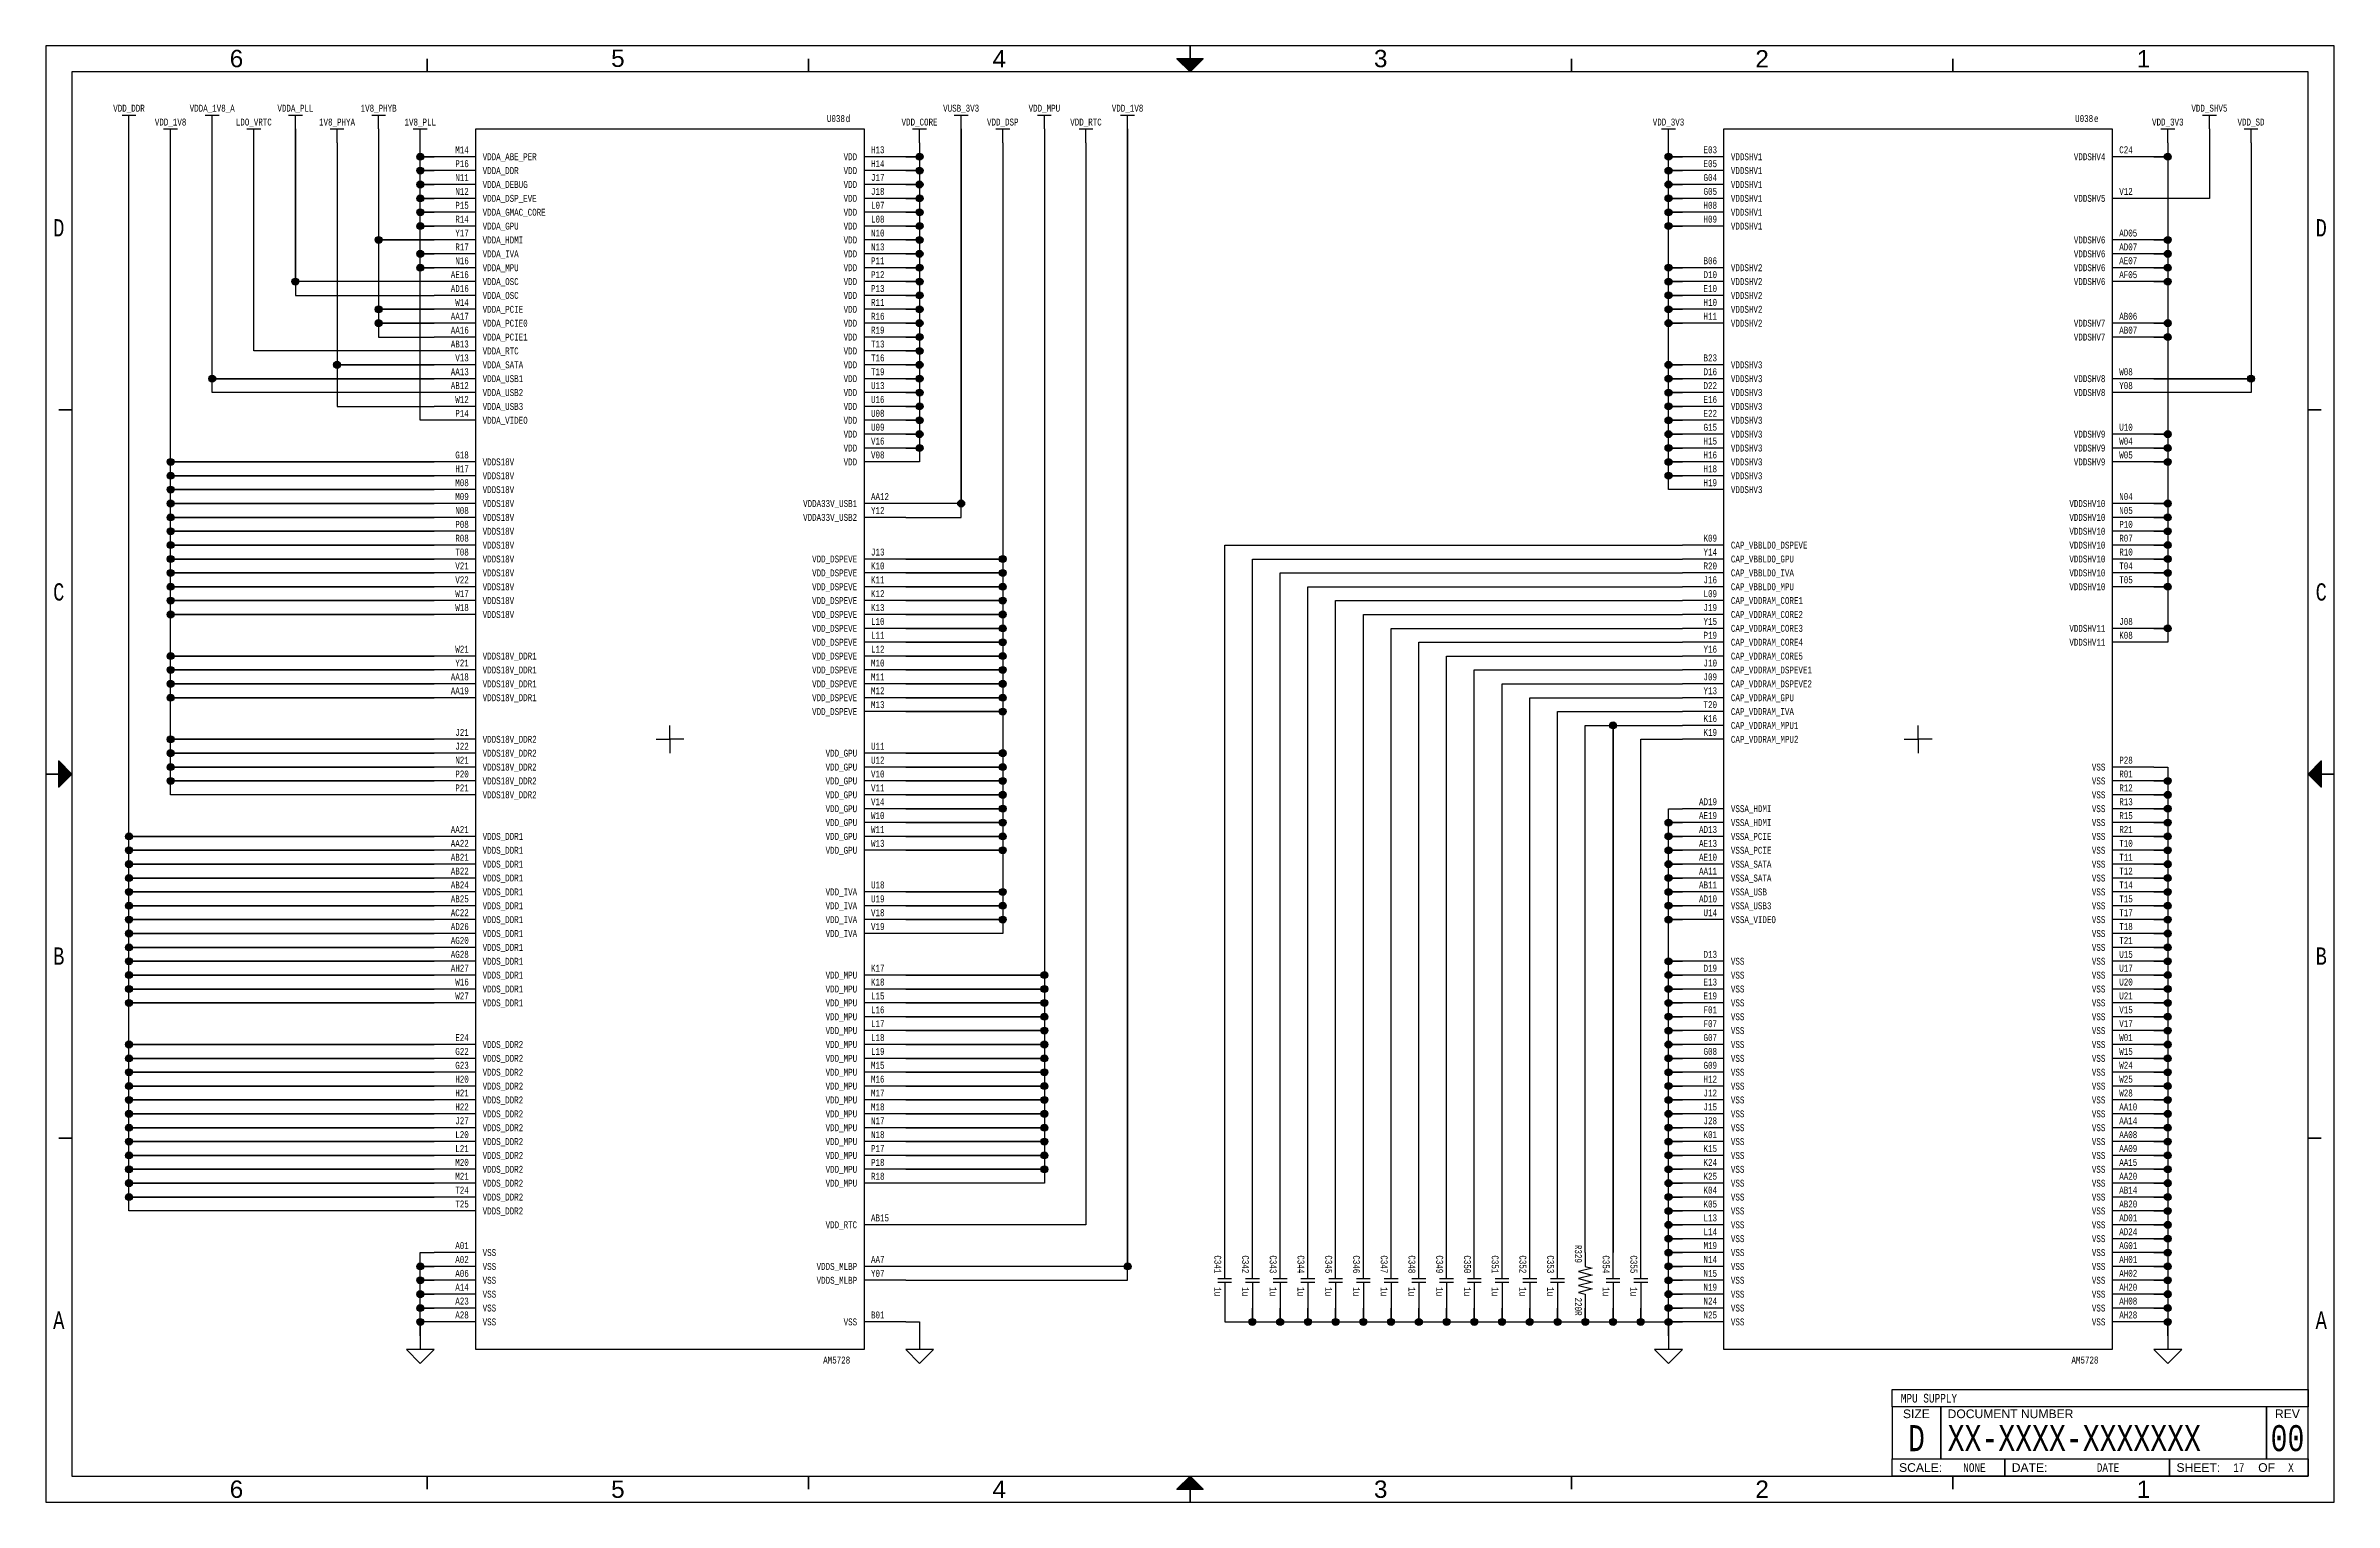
# Paper-space layout '17' of a CAD drawing. Header units: inches. Extents: x 0.2 to 16.8, y 0.2 to 10.8.
import ezdxf
from ezdxf.enums import TextEntityAlignment as Align

# ---------------------------------------------------------------- set-up
doc = ezdxf.new("R2010")
doc.units = ezdxf.units.IN
doc.header["$MEASUREMENT"] = 0
for name, color, linetype in [('BORDER', 13, 'Continuous'), ('COMPONENT', 14, 'Continuous'), ('SIGNAL', 84, 'Continuous'), ('TEXT', 252, 'Continuous')]:
    doc.layers.add(name, color=color, linetype=linetype)
doc.styles.add('Monotxt_75', font='monotxt.shx', dxfattribs={"width": 0.75})
doc.styles.get("Standard").update_dxf_attribs({"font": 'arial.ttf'})

psp = doc.layouts.new('17')

# ---------------------------------------------------------------- texts
at = {"layer": 'TEXT', "style": 'Monotxt_75', "width": 0.75}
for s, p in [('VDD_DDR', (0.85, 10.275)), ('VDDA_1V8_A', (1.45, 10.275)), ('VDDA_PLL', (2.05, 10.275)), ('1V8_PHYB', (2.65, 10.275)), ('VUSB_3V3', (6.85, 10.275)), ('VDD_MPU', (7.45, 10.275)), ('VDD_1V8', (8.05, 10.275)), ('VDD_SHV5', (15.85, 10.275)), ('VDD_1V8', (1.15, 10.175)), ('LDO_VRTC', (1.75, 10.175)), ('1V8_PHYA', (2.35, 10.175)), ('1V8_PLL', (2.95, 10.175)), ('VDD_CORE', (6.55, 10.175)), ('VDD_DSP', (7.15, 10.175)), ('VDD_RTC', (7.75, 10.175)), ('VDD_3V3', (11.95, 10.175)), ('VDD_3V3', (15.55, 10.175)), ('VDD_SD', (16.15, 10.175))]:
    psp.add_text(s, height=0.05, dxfattribs=at).set_placement(p, align=Align.CENTER)

# ---------------------------------------------------------------- blocks, each defined once
blk = doc.blocks.new('ANSI B Frame')
at = {"layer": 'BORDER', "lineweight": 35}
h = blk.add_hatch(color=256, dxfattribs=at)
h.dxf.hatch_style = 1
h.paths.add_polyline_path([(8.59375, 10.65625), (8.5, 10.65625), (8.5, 10.5625)])
h.paths.add_polyline_path([(8.5, 10.5625), (8.5, 10.65625), (8.40625, 10.65625)])
h = blk.add_hatch(color=256, dxfattribs=at)
h.dxf.hatch_style = 1
h.paths.add_polyline_path([(0.34375, 5.59375), (0.34375, 5.5), (0.4375, 5.5)])
h.paths.add_polyline_path([(0.4375, 5.5), (0.34375, 5.5), (0.34375, 5.40625)])
h = blk.add_hatch(color=256, dxfattribs=at)
h.dxf.hatch_style = 1
h.paths.add_polyline_path([(16.65625, 5.59375), (16.65625, 5.5), (16.5625, 5.5)])
h.paths.add_polyline_path([(16.5625, 5.5), (16.65625, 5.5), (16.65625, 5.40625)])
h = blk.add_hatch(color=256, dxfattribs=at)
h.dxf.hatch_style = 1
h.paths.add_polyline_path([(8.59375, 0.34375), (8.5, 0.34375), (8.5, 0.4375)])
h.paths.add_polyline_path([(8.5, 0.4375), (8.5, 0.34375), (8.40625, 0.34375)])
at = {"layer": 'BORDER'}
for points in [[(0.25, 0.25), (16.75, 0.25), (16.75, 10.75), (0.25, 10.75)], [(0.4375, 0.4375), (16.5625, 0.4375), (16.5625, 10.5625), (0.4375, 10.5625)], [(13.5625, 1.0625), (16.5625, 1.0625), (16.5625, 0.9375), (13.5625, 0.9375)], [(13.5625, 0.9375), (13.5625, 0.5625), (13.9125, 0.5625), (13.9125, 0.9375), (13.9125, 0.5625), (16.2625, 0.5625), (16.2625, 0.9375), (16.2625, 0.5625), (16.5625, 0.5625), (16.5625, 0.9375)], [(16.5625, 0.4375), (15.5625, 0.4375), (15.5625, 0.5625), (15.5625, 0.4375), (14.375, 0.4375), (14.375, 0.5625), (14.375, 0.4375), (13.5625, 0.4375), (13.5625, 0.5625), (16.5625, 0.5625)]]:
    blk.add_lwpolyline(points, close=True, dxfattribs=at)
at = {"layer": 'BORDER', "lineweight": 35}
for points in [[(8.5, 10.5625), (8.5, 10.75)], [(3, 10.65625), (3, 10.5625)], [(5.75, 10.65625), (5.75, 10.5625)], [(11.25, 10.65625), (11.25, 10.5625)], [(14, 10.65625), (14, 10.5625)], [(0.34375, 8.125), (0.4375, 8.125)], [(16.65625, 8.125), (16.5625, 8.125)], [(0.4375, 5.5), (0.25, 5.5)], [(16.5625, 5.5), (16.75, 5.5)], [(0.34375, 2.875), (0.4375, 2.875)], [(16.65625, 2.875), (16.5625, 2.875)], [(3, 0.34375), (3, 0.4375)], [(5.75, 0.34375), (5.75, 0.4375)], [(8.5, 0.4375), (8.5, 0.25)], [(11.25, 0.34375), (11.25, 0.4375)], [(14, 0.34375), (14, 0.4375)]]:
    blk.add_lwpolyline(points, dxfattribs=at)
for points in [[(8.5, 10.5625), (8.59375, 10.65625), (8.40625, 10.65625)], [(0.4375, 5.5), (0.34375, 5.59375), (0.34375, 5.40625)], [(16.5625, 5.5), (16.65625, 5.59375), (16.65625, 5.40625)], [(8.5, 0.4375), (8.59375, 0.34375), (8.40625, 0.34375)]]:
    blk.add_lwpolyline(points, close=True, dxfattribs=at)
at = {"layer": 'BORDER', "style": 'Monotxt_75', "width": 0.75}
for s, p in [('D', (0.34375, 9.4375)), ('D', (16.65625, 9.4375)), ('C', (0.34375, 6.8125)), ('C', (16.65625, 6.8125)), ('B', (0.34375, 4.1875)), ('B', (16.65625, 4.1875)), ('A', (0.34375, 1.5625)), ('A', (16.65625, 1.5625))]:
    blk.add_text(s, height=0.125, dxfattribs=at).set_placement(p, align=Align.MIDDLE_CENTER)
at = {"layer": 'BORDER'}
for s, p in [('SIZE', (13.7375, 0.8875)), ('REV', (16.4125, 0.8875)), ('OF', (16.2625, 0.5))]:
    blk.add_text(s, height=0.0625, dxfattribs=at).set_placement(p, align=Align.MIDDLE_CENTER)
for s, p in [('DOCUMENT NUMBER', (13.9625, 0.8875)), ('SCALE:', (13.6125, 0.5)), ('DATE:', (14.425, 0.5)), ('SHEET:', (15.6125, 0.5))]:
    blk.add_text(s, height=0.0625, dxfattribs=at).set_placement(p, align=Align.MIDDLE_LEFT)
at = {"layer": 'BORDER', "flags": 8}
for tag, p in [('ZN6', (1.625, 10.65787)), ('ZN5', (4.375, 10.66009)), ('ZN4', (7.125, 10.65625)), ('ZN3', (9.875, 10.65796)), ('ZN2', (12.625, 10.65574)), ('ZN1', (15.375, 10.65574)), ('ZN6', (1.625, 0.34375)), ('ZN5', (4.375, 0.34375)), ('ZN4', (7.125, 0.34375)), ('ZN3', (9.875, 0.34375)), ('ZN2', (12.625, 0.34375)), ('ZN1', (15.375, 0.34375))]:
    blk.add_attdef(tag, text='', height=0.125, dxfattribs=at).set_placement(p, align=Align.MIDDLE_CENTER)
at = {"layer": 'TEXT', "style": 'Monotxt_75', "width": 0.75, "flags": 8}
for tag, height, p in [('DESRP', 0.0625, (13.625, 1)), ('DWG_NO', 0.1875, (13.9625, 0.7125))]:
    blk.add_attdef(tag, text='', height=height, dxfattribs=at).set_placement(p, align=Align.MIDDLE_LEFT)
for tag, height, p in [('SHTSZ', 0.1875, (13.7375, 0.7125)), ('REV', 0.1875, (16.4125, 0.7125)), ('SCALE', 0.0625, (14.15625, 0.5)), ('REVDATE', 0.0625, (15.11875, 0.5)), ('CURRSHT', 0.0625, (16.0625, 0.5)), ('LASTSHT', 0.0625, (16.4375, 0.5))]:
    blk.add_attdef(tag, text='', height=height, dxfattribs=at).set_placement(p, align=Align.MIDDLE_CENTER)
blk = doc.blocks.new('AM5728_D')
blk.add_lwpolyline([(-1.4, 4.4), (1.4, 4.4), (1.4, -4.4), (-1.4, -4.4)], close=True)
for points in [[(-1.4, 4.2), (-1.7, 4.2)], [(1.7, 4.2), (1.4, 4.2)], [(-1.4, 4.1), (-1.7, 4.1)], [(-1.4, 4), (-1.7, 4)], [(1.7, 4.1), (1.4, 4.1)], [(1.7, 4), (1.4, 4)], [(-1.4, 3.9), (-1.7, 3.9)], [(-1.4, 3.8), (-1.7, 3.8)], [(1.7, 3.9), (1.4, 3.9)], [(1.7, 3.8), (1.4, 3.8)], [(-1.4, 3.7), (-1.7, 3.7)], [(1.7, 3.7), (1.4, 3.7)], [(-1.4, 3.6), (-1.7, 3.6)], [(-1.4, 3.5), (-1.7, 3.5)], [(1.7, 3.6), (1.4, 3.6)], [(1.7, 3.5), (1.4, 3.5)], [(-1.4, 3.4), (-1.7, 3.4)], [(1.7, 3.4), (1.4, 3.4)], [(-1.4, 3.3), (-1.7, 3.3)], [(-1.4, 3.2), (-1.7, 3.2)], [(1.7, 3.3), (1.4, 3.3)], [(1.7, 3.2), (1.4, 3.2)], [(-1.4, 3.1), (-1.7, 3.1)], [(-1.4, 3), (-1.7, 3)], [(1.7, 3.1), (1.4, 3.1)], [(1.7, 3), (1.4, 3)], [(-1.4, 2.9), (-1.7, 2.9)], [(1.7, 2.9), (1.4, 2.9)], [(-1.4, 2.8), (-1.7, 2.8)], [(-1.4, 2.7), (-1.7, 2.7)], [(1.7, 2.8), (1.4, 2.8)], [(1.7, 2.7), (1.4, 2.7)], [(-1.4, 2.6), (-1.7, 2.6)], [(-1.4, 2.5), (-1.7, 2.5)], [(1.7, 2.6), (1.4, 2.6)], [(1.7, 2.5), (1.4, 2.5)], [(-1.4, 2.4), (-1.7, 2.4)], [(1.7, 2.4), (1.4, 2.4)], [(-1.4, 2.3), (-1.7, 2.3)], [(1.7, 2.3), (1.4, 2.3)], [(1.7, 2.2), (1.4, 2.2)], [(-1.4, 2), (-1.7, 2)], [(1.7, 2.1), (1.4, 2.1)], [(1.7, 2), (1.4, 2)], [(-1.4, 1.9), (-1.7, 1.9)], [(-1.4, 1.8), (-1.7, 1.8)], [(-1.4, 1.7), (-1.7, 1.7)], [(1.7, 1.7), (1.4, 1.7)], [(-1.4, 1.6), (-1.7, 1.6)], [(-1.4, 1.5), (-1.7, 1.5)], [(1.7, 1.6), (1.4, 1.6)], [(-1.4, 1.4), (-1.7, 1.4)], [(-1.4, 1.3), (-1.7, 1.3)], [(-1.4, 1.2), (-1.7, 1.2)], [(1.7, 1.3), (1.4, 1.3)], [(1.7, 1.2), (1.4, 1.2)], [(-1.4, 1.1), (-1.7, 1.1)], [(-1.4, 1), (-1.7, 1)], [(1.7, 1.1), (1.4, 1.1)], [(1.7, 1), (1.4, 1)], [(-1.4, 0.9), (-1.7, 0.9)], [(1.7, 0.9), (1.4, 0.9)], [(1.7, 0.8), (1.4, 0.8)], [(1.7, 0.7), (1.4, 0.7)], [(-1.4, 0.6), (-1.7, 0.6)], [(-1.4, 0.5), (-1.7, 0.5)], [(1.7, 0.6), (1.4, 0.6)], [(1.7, 0.5), (1.4, 0.5)], [(-1.4, 0.4), (-1.7, 0.4)], [(1.7, 0.4), (1.4, 0.4)], [(-1.4, 0.3), (-1.7, 0.3)], [(1.7, 0.3), (1.4, 0.3)], [(1.7, 0.2), (1.4, 0.2)], [(-1.4, 0), (-1.7, 0)], [(-1.4, -0.1), (-1.7, -0.1)], [(1.7, -0.1), (1.4, -0.1)], [(-1.4, -0.2), (-1.7, -0.2)], [(-1.4, -0.3), (-1.7, -0.3)], [(1.7, -0.2), (1.4, -0.2)], [(1.7, -0.3), (1.4, -0.3)], [(-1.4, -0.4), (-1.7, -0.4)], [(1.7, -0.4), (1.4, -0.4)], [(1.7, -0.5), (1.4, -0.5)], [(1.7, -0.6), (1.4, -0.6)], [(-1.4, -0.7), (-1.7, -0.7)], [(-1.4, -0.8), (-1.7, -0.8)], [(1.7, -0.7), (1.4, -0.7)], [(1.7, -0.8), (1.4, -0.8)], [(-1.4, -0.9), (-1.7, -0.9)], [(-1.4, -1), (-1.7, -1)], [(-1.4, -1.1), (-1.7, -1.1)], [(1.7, -1.1), (1.4, -1.1)], [(-1.4, -1.2), (-1.7, -1.2)], [(-1.4, -1.3), (-1.7, -1.3)], [(1.7, -1.2), (1.4, -1.2)], [(1.7, -1.3), (1.4, -1.3)], [(-1.4, -1.4), (-1.7, -1.4)], [(1.7, -1.4), (1.4, -1.4)], [(-1.4, -1.5), (-1.7, -1.5)], [(-1.4, -1.6), (-1.7, -1.6)], [(-1.4, -1.7), (-1.7, -1.7)], [(-1.4, -1.8), (-1.7, -1.8)], [(1.7, -1.7), (1.4, -1.7)], [(1.7, -1.8), (1.4, -1.8)], [(-1.4, -1.9), (-1.7, -1.9)], [(1.7, -1.9), (1.4, -1.9)], [(1.7, -2), (1.4, -2)], [(1.7, -2.1), (1.4, -2.1)], [(-1.4, -2.2), (-1.7, -2.2)], [(-1.4, -2.3), (-1.7, -2.3)], [(1.7, -2.2), (1.4, -2.2)], [(1.7, -2.3), (1.4, -2.3)], [(-1.4, -2.4), (-1.7, -2.4)], [(1.7, -2.4), (1.4, -2.4)], [(-1.4, -2.5), (-1.7, -2.5)], [(-1.4, -2.6), (-1.7, -2.6)], [(1.7, -2.5), (1.4, -2.5)], [(1.7, -2.6), (1.4, -2.6)], [(-1.4, -2.7), (-1.7, -2.7)], [(-1.4, -2.8), (-1.7, -2.8)], [(1.7, -2.7), (1.4, -2.7)], [(1.7, -2.8), (1.4, -2.8)], [(-1.4, -2.9), (-1.7, -2.9)], [(1.7, -2.9), (1.4, -2.9)], [(-1.4, -3), (-1.7, -3)], [(-1.4, -3.1), (-1.7, -3.1)], [(1.7, -3), (1.4, -3)], [(1.7, -3.1), (1.4, -3.1)], [(-1.4, -3.2), (-1.7, -3.2)], [(1.7, -3.2), (1.4, -3.2)], [(-1.4, -3.3), (-1.7, -3.3)], [(-1.4, -3.4), (-1.7, -3.4)], [(1.7, -3.5), (1.4, -3.5)], [(-1.4, -3.7), (-1.7, -3.7)], [(-1.4, -3.8), (-1.7, -3.8)], [(-1.4, -3.9), (-1.7, -3.9)], [(1.7, -3.8), (1.4, -3.8)], [(1.7, -3.9), (1.4, -3.9)], [(-1.4, -4), (-1.7, -4)], [(-1.4, -4.1), (-1.7, -4.1)], [(-1.4, -4.2), (-1.7, -4.2)], [(1.7, -4.2), (1.4, -4.2)]]:
    blk.add_lwpolyline(points)
at = {"color": 7}
for points in [[(-0.1, 0), (0, 0), (0, 0.1)], [(0.1, 0), (0, 0), (0, -0.1)]]:
    blk.add_lwpolyline(points, dxfattribs=at)
at = {"layer": 'TEXT', "style": 'Monotxt_75', "width": 0.75}
for s, p in [('d', (1.3, 4.45)), ('M14', (-1.45, 4.225)), ('P16', (-1.45, 4.125)), ('N11', (-1.45, 4.025)), ('N12', (-1.45, 3.925)), ('P15', (-1.45, 3.825)), ('Y17', (-1.45, 3.625)), ('R14', (-1.45, 3.725)), ('R17', (-1.45, 3.525)), ('N16', (-1.45, 3.425)), ('AE16', (-1.45, 3.325)), ('AD16', (-1.45, 3.225)), ('W14', (-1.45, 3.125)), ('AA17', (-1.45, 3.025)), ('AA16', (-1.45, 2.925)), ('AB13', (-1.45, 2.825)), ('AA13', (-1.45, 2.625)), ('V13', (-1.45, 2.725)), ('AB12', (-1.45, 2.525)), ('W12', (-1.45, 2.425)), ('P14', (-1.45, 2.325)), ('G18', (-1.45, 2.025)), ('M08', (-1.45, 1.825)), ('H17', (-1.45, 1.925)), ('M09', (-1.45, 1.725)), ('N08', (-1.45, 1.625)), ('P08', (-1.45, 1.525)), ('T08', (-1.45, 1.325)), ('R08', (-1.45, 1.425)), ('V21', (-1.45, 1.225)), ('V22', (-1.45, 1.125)), ('W17', (-1.45, 1.025)), ('W18', (-1.45, 0.925)), ('W21', (-1.45, 0.625)), ('Y21', (-1.45, 0.525)), ('AA18', (-1.45, 0.425)), ('AA19', (-1.45, 0.325)), ('J21', (-1.45, 0.025)), ('J22', (-1.45, -0.075)), ('N21', (-1.45, -0.175)), ('P20', (-1.45, -0.275)), ('P21', (-1.45, -0.375)), ('AA21', (-1.45, -0.675)), ('AA22', (-1.45, -0.775)), ('AB21', (-1.45, -0.875)), ('AB22', (-1.45, -0.975)), ('AB24', (-1.45, -1.075)), ('AB25', (-1.45, -1.175)), ('AC22', (-1.45, -1.275)), ('AD26', (-1.45, -1.375)), ('AG20', (-1.45, -1.475)), ('AG28', (-1.45, -1.575)), ('AH27', (-1.45, -1.675)), ('W16', (-1.45, -1.775)), ('W27', (-1.45, -1.875)), ('E24', (-1.45, -2.175)), ('G22', (-1.45, -2.275)), ('G23', (-1.45, -2.375)), ('H20', (-1.45, -2.475)), ('H21', (-1.45, -2.575)), ('H22', (-1.45, -2.675)), ('J27', (-1.45, -2.775)), ('L20', (-1.45, -2.875)), ('L21', (-1.45, -2.975)), ('M20', (-1.45, -3.075)), ('M21', (-1.45, -3.175)), ('T24', (-1.45, -3.275)), ('T25', (-1.45, -3.375)), ('A01', (-1.45, -3.675)), ('A02', (-1.45, -3.775)), ('A06', (-1.45, -3.875)), ('A14', (-1.45, -3.975)), ('A23', (-1.45, -4.075)), ('A28', (-1.45, -4.175))]:
    blk.add_text(s, height=0.05, dxfattribs=at).set_placement(p, align=Align.RIGHT)
for s, p in [('VDDA_ABE_PER', (-1.35, 4.2)), ('VDDA_DDR', (-1.35, 4.1)), ('VDDA_DEBUG', (-1.35, 4)), ('VDDA_DSP_EVE', (-1.35, 3.9)), ('VDDA_GMAC_CORE', (-1.35, 3.8)), ('VDDA_GPU', (-1.35, 3.7)), ('VDDA_HDMI', (-1.35, 3.6)), ('VDDA_IVA', (-1.35, 3.5)), ('VDDA_MPU', (-1.35, 3.4)), ('VDDA_OSC', (-1.35, 3.3)), ('VDDA_OSC', (-1.35, 3.2)), ('VDDA_PCIE', (-1.35, 3.1)), ('VDDA_PCIE0', (-1.35, 3)), ('VDDA_PCIE1', (-1.35, 2.9)), ('VDDA_RTC', (-1.35, 2.8)), ('VDDA_SATA', (-1.35, 2.7)), ('VDDA_USB1', (-1.35, 2.6)), ('VDDA_USB2', (-1.35, 2.5)), ('VDDA_USB3', (-1.35, 2.4)), ('VDDA_VIDEO', (-1.35, 2.3)), ('VDDS18V', (-1.35, 2)), ('VDDS18V', (-1.35, 1.9)), ('VDDS18V', (-1.35, 1.8)), ('VDDS18V', (-1.35, 1.7)), ('VDDS18V', (-1.35, 1.6)), ('VDDS18V', (-1.35, 1.5)), ('VDDS18V', (-1.35, 1.4)), ('VDDS18V', (-1.35, 1.3)), ('VDDS18V', (-1.35, 1.2)), ('VDDS18V', (-1.35, 1.1)), ('VDDS18V', (-1.35, 1)), ('VDDS18V', (-1.35, 0.9)), ('VDDS18V_DDR1', (-1.35, 0.6)), ('VDDS18V_DDR1', (-1.35, 0.5)), ('VDDS18V_DDR1', (-1.35, 0.4)), ('VDDS18V_DDR1', (-1.35, 0.3)), ('VDDS18V_DDR2', (-1.35, 0)), ('VDDS18V_DDR2', (-1.35, -0.1)), ('VDDS18V_DDR2', (-1.35, -0.2)), ('VDDS18V_DDR2', (-1.35, -0.3)), ('VDDS18V_DDR2', (-1.35, -0.4)), ('VDDS_DDR1', (-1.35, -0.7)), ('VDDS_DDR1', (-1.35, -0.8)), ('VDDS_DDR1', (-1.35, -0.9)), ('VDDS_DDR1', (-1.35, -1)), ('VDDS_DDR1', (-1.35, -1.1)), ('VDDS_DDR1', (-1.35, -1.2)), ('VDDS_DDR1', (-1.35, -1.3)), ('VDDS_DDR1', (-1.35, -1.4)), ('VDDS_DDR1', (-1.35, -1.5)), ('VDDS_DDR1', (-1.35, -1.6)), ('VDDS_DDR1', (-1.35, -1.7)), ('VDDS_DDR1', (-1.35, -1.8)), ('VDDS_DDR1', (-1.35, -1.9)), ('VDDS_DDR2', (-1.35, -2.2)), ('VDDS_DDR2', (-1.35, -2.3)), ('VDDS_DDR2', (-1.35, -2.4)), ('VDDS_DDR2', (-1.35, -2.5)), ('VDDS_DDR2', (-1.35, -2.6)), ('VDDS_DDR2', (-1.35, -2.7)), ('VDDS_DDR2', (-1.35, -2.8)), ('VDDS_DDR2', (-1.35, -2.9)), ('VDDS_DDR2', (-1.35, -3)), ('VDDS_DDR2', (-1.35, -3.1)), ('VDDS_DDR2', (-1.35, -3.2)), ('VDDS_DDR2', (-1.35, -3.3)), ('VDDS_DDR2', (-1.35, -3.4)), ('VSS', (-1.35, -3.7)), ('VSS', (-1.35, -3.8)), ('VSS', (-1.35, -3.9)), ('VSS', (-1.35, -4)), ('VSS', (-1.35, -4.1)), ('VSS', (-1.35, -4.2))]:
    blk.add_text(s, height=0.05, dxfattribs=at).set_placement(p, align=Align.MIDDLE_LEFT)
for s, p in [('VDD', (1.35, 4.2)), ('VDD', (1.35, 4.1)), ('VDD', (1.35, 4)), ('VDD', (1.35, 3.9)), ('VDD', (1.35, 3.8)), ('VDD', (1.35, 3.7)), ('VDD', (1.35, 3.6)), ('VDD', (1.35, 3.5)), ('VDD', (1.35, 3.4)), ('VDD', (1.35, 3.3)), ('VDD', (1.35, 3.2)), ('VDD', (1.35, 3.1)), ('VDD', (1.35, 3)), ('VDD', (1.35, 2.9)), ('VDD', (1.35, 2.8)), ('VDD', (1.35, 2.7)), ('VDD', (1.35, 2.6)), ('VDD', (1.35, 2.5)), ('VDD', (1.35, 2.4)), ('VDD', (1.35, 2.3)), ('VDD', (1.35, 2.2)), ('VDD', (1.35, 2.1)), ('VDD', (1.35, 2)), ('VDDA33V_USB1', (1.35, 1.7)), ('VDDA33V_USB2', (1.35, 1.6)), ('VDD_DSPEVE', (1.35, 1.3)), ('VDD_DSPEVE', (1.35, 1.2)), ('VDD_DSPEVE', (1.35, 1.1)), ('VDD_DSPEVE', (1.35, 1)), ('VDD_DSPEVE', (1.35, 0.9)), ('VDD_DSPEVE', (1.35, 0.8)), ('VDD_DSPEVE', (1.35, 0.7)), ('VDD_DSPEVE', (1.35, 0.6)), ('VDD_DSPEVE', (1.35, 0.5)), ('VDD_DSPEVE', (1.35, 0.4)), ('VDD_DSPEVE', (1.35, 0.3)), ('VDD_DSPEVE', (1.35, 0.2)), ('VDD_GPU', (1.35, -0.1)), ('VDD_GPU', (1.35, -0.2)), ('VDD_GPU', (1.35, -0.3)), ('VDD_GPU', (1.35, -0.4)), ('VDD_GPU', (1.35, -0.5)), ('VDD_GPU', (1.35, -0.6)), ('VDD_GPU', (1.35, -0.7)), ('VDD_GPU', (1.35, -0.8)), ('VDD_IVA', (1.35, -1.1)), ('VDD_IVA', (1.35, -1.2)), ('VDD_IVA', (1.35, -1.3)), ('VDD_IVA', (1.35, -1.4)), ('VDD_MPU', (1.35, -1.7)), ('VDD_MPU', (1.35, -1.8)), ('VDD_MPU', (1.35, -1.9)), ('VDD_MPU', (1.35, -2)), ('VDD_MPU', (1.35, -2.1)), ('VDD_MPU', (1.35, -2.2)), ('VDD_MPU', (1.35, -2.3)), ('VDD_MPU', (1.35, -2.4)), ('VDD_MPU', (1.35, -2.5)), ('VDD_MPU', (1.35, -2.6)), ('VDD_MPU', (1.35, -2.7)), ('VDD_MPU', (1.35, -2.8)), ('VDD_MPU', (1.35, -2.9)), ('VDD_MPU', (1.35, -3)), ('VDD_MPU', (1.35, -3.1)), ('VDD_MPU', (1.35, -3.2)), ('VDD_RTC', (1.35, -3.5)), ('VDDS_MLBP', (1.35, -3.8)), ('VDDS_MLBP', (1.35, -3.9)), ('VSS', (1.35, -4.2))]:
    blk.add_text(s, height=0.05, dxfattribs=at).set_placement(p, align=Align.MIDDLE_RIGHT)
for s, p in [('H13', (1.45, 4.225)), ('H14', (1.45, 4.125)), ('J17', (1.45, 4.025)), ('J18', (1.45, 3.925)), ('L07', (1.45, 3.825)), ('N10', (1.45, 3.625)), ('L08', (1.45, 3.725)), ('N13', (1.45, 3.525)), ('P11', (1.45, 3.425)), ('P12', (1.45, 3.325)), ('P13', (1.45, 3.225)), ('R11', (1.45, 3.125)), ('R16', (1.45, 3.025)), ('R19', (1.45, 2.925)), ('T13', (1.45, 2.825)), ('T16', (1.45, 2.725)), ('T19', (1.45, 2.625)), ('U13', (1.45, 2.525)), ('U16', (1.45, 2.425)), ('U08', (1.45, 2.325)), ('V16', (1.45, 2.125)), ('U09', (1.45, 2.225)), ('V08', (1.45, 2.025)), ('AA12', (1.45, 1.725)), ('Y12', (1.45, 1.625)), ('J13', (1.45, 1.325)), ('K10', (1.45, 1.225)), ('K11', (1.45, 1.125)), ('K12', (1.45, 1.025)), ('K13', (1.45, 0.925)), ('L10', (1.45, 0.825)), ('L11', (1.45, 0.725)), ('L12', (1.45, 0.625)), ('M10', (1.45, 0.525)), ('M11', (1.45, 0.425)), ('M12', (1.45, 0.325)), ('M13', (1.45, 0.225)), ('U11', (1.45, -0.075)), ('U12', (1.45, -0.175)), ('V10', (1.45, -0.275)), ('V11', (1.45, -0.375)), ('V14', (1.45, -0.475)), ('W10', (1.45, -0.575)), ('W11', (1.45, -0.675)), ('W13', (1.45, -0.775)), ('U18', (1.45, -1.075)), ('U19', (1.45, -1.175)), ('V18', (1.45, -1.275)), ('V19', (1.45, -1.375)), ('K17', (1.45, -1.675)), ('K18', (1.45, -1.775)), ('L15', (1.45, -1.875)), ('L16', (1.45, -1.975)), ('L17', (1.45, -2.075)), ('L18', (1.45, -2.175)), ('L19', (1.45, -2.275)), ('M15', (1.45, -2.375)), ('M16', (1.45, -2.475)), ('M17', (1.45, -2.575)), ('M18', (1.45, -2.675)), ('N17', (1.45, -2.775)), ('N18', (1.45, -2.875)), ('P17', (1.45, -2.975)), ('P18', (1.45, -3.075)), ('R18', (1.45, -3.175)), ('AB15', (1.45, -3.475)), ('AA7', (1.45, -3.775)), ('Y07', (1.45, -3.875)), ('B01', (1.45, -4.175))]:
    blk.add_text(s, height=0.05, dxfattribs=at).set_placement(p)
blk.add_text('AM5728', height=0.05, dxfattribs=at).set_placement((1.3, -4.45), align=Align.TOP_RIGHT)
at = {"layer": 'TEXT', "style": 'Monotxt_75', "width": 0.75, "flags": 8}
blk.add_attdef('REFNO', text='', height=0.05, dxfattribs=at).set_placement((1.262, 4.45), align=Align.RIGHT)
blk = doc.blocks.new('AM5728_E')
blk.add_lwpolyline([(-1.4, 4.4), (1.4, 4.4), (1.4, -4.4), (-1.4, -4.4)], close=True)
for points in [[(-1.4, 4.2), (-1.7, 4.2)], [(1.7, 4.2), (1.4, 4.2)], [(-1.4, 4.1), (-1.7, 4.1)], [(-1.4, 4), (-1.7, 4)], [(-1.4, 3.9), (-1.7, 3.9)], [(-1.4, 3.8), (-1.7, 3.8)], [(1.7, 3.9), (1.4, 3.9)], [(-1.4, 3.7), (-1.7, 3.7)], [(1.7, 3.6), (1.4, 3.6)], [(1.7, 3.5), (1.4, 3.5)], [(-1.4, 3.4), (-1.7, 3.4)], [(1.7, 3.4), (1.4, 3.4)], [(1.7, 3.3), (1.4, 3.3)], [(-1.4, 3.3), (-1.7, 3.3)], [(-1.4, 3.2), (-1.7, 3.2)], [(-1.4, 3.1), (-1.7, 3.1)], [(-1.4, 3), (-1.7, 3)], [(1.7, 3), (1.4, 3)], [(1.7, 2.9), (1.4, 2.9)], [(-1.4, 2.7), (-1.7, 2.7)], [(-1.4, 2.6), (-1.7, 2.6)], [(-1.4, 2.5), (-1.7, 2.5)], [(1.7, 2.6), (1.4, 2.6)], [(1.7, 2.5), (1.4, 2.5)], [(-1.4, 2.4), (-1.7, 2.4)], [(-1.4, 2.3), (-1.7, 2.3)], [(-1.4, 2.2), (-1.7, 2.2)], [(1.7, 2.2), (1.4, 2.2)], [(-1.4, 2.1), (-1.7, 2.1)], [(-1.4, 2), (-1.7, 2)], [(1.7, 2.1), (1.4, 2.1)], [(1.7, 2), (1.4, 2)], [(-1.4, 1.9), (-1.7, 1.9)], [(-1.4, 1.8), (-1.7, 1.8)], [(1.7, 1.7), (1.4, 1.7)], [(1.7, 1.6), (1.4, 1.6)], [(1.7, 1.5), (1.4, 1.5)], [(-1.4, 1.4), (-1.7, 1.4)], [(1.7, 1.4), (1.4, 1.4)], [(-1.4, 1.3), (-1.7, 1.3)], [(-1.4, 1.2), (-1.7, 1.2)], [(1.7, 1.3), (1.4, 1.3)], [(1.7, 1.2), (1.4, 1.2)], [(-1.4, 1.1), (-1.7, 1.1)], [(-1.4, 1), (-1.7, 1)], [(1.7, 1.1), (1.4, 1.1)], [(-1.4, 0.9), (-1.7, 0.9)], [(-1.4, 0.8), (-1.7, 0.8)], [(-1.4, 0.7), (-1.7, 0.7)], [(1.7, 0.8), (1.4, 0.8)], [(1.7, 0.7), (1.4, 0.7)], [(-1.4, 0.6), (-1.7, 0.6)], [(-1.4, 0.5), (-1.7, 0.5)], [(-1.4, 0.4), (-1.7, 0.4)], [(-1.4, 0.3), (-1.7, 0.3)], [(-1.4, 0.2), (-1.7, 0.2)], [(-1.4, 0.1), (-1.7, 0.1)], [(-1.4, 0), (-1.7, 0)], [(1.7, -0.2), (1.4, -0.2)], [(1.7, -0.3), (1.4, -0.3)], [(1.7, -0.4), (1.4, -0.4)], [(-1.4, -0.5), (-1.7, -0.5)], [(-1.4, -0.6), (-1.7, -0.6)], [(1.7, -0.5), (1.4, -0.5)], [(1.7, -0.6), (1.4, -0.6)], [(-1.4, -0.7), (-1.7, -0.7)], [(-1.4, -0.8), (-1.7, -0.8)], [(1.7, -0.7), (1.4, -0.7)], [(1.7, -0.8), (1.4, -0.8)], [(-1.4, -0.9), (-1.7, -0.9)], [(1.7, -0.9), (1.4, -0.9)], [(-1.4, -1), (-1.7, -1)], [(-1.4, -1.1), (-1.7, -1.1)], [(1.7, -1), (1.4, -1)], [(1.7, -1.1), (1.4, -1.1)], [(-1.4, -1.2), (-1.7, -1.2)], [(-1.4, -1.3), (-1.7, -1.3)], [(1.7, -1.2), (1.4, -1.2)], [(1.7, -1.3), (1.4, -1.3)], [(1.7, -1.4), (1.4, -1.4)], [(-1.4, -1.6), (-1.7, -1.6)], [(1.7, -1.5), (1.4, -1.5)], [(1.7, -1.6), (1.4, -1.6)], [(-1.4, -1.7), (-1.7, -1.7)], [(-1.4, -1.8), (-1.7, -1.8)], [(1.7, -1.7), (1.4, -1.7)], [(1.7, -1.8), (1.4, -1.8)], [(-1.4, -1.9), (-1.7, -1.9)], [(1.7, -1.9), (1.4, -1.9)], [(-1.4, -2), (-1.7, -2)], [(-1.4, -2.1), (-1.7, -2.1)], [(1.7, -2), (1.4, -2)], [(1.7, -2.1), (1.4, -2.1)], [(-1.4, -2.2), (-1.7, -2.2)], [(-1.4, -2.3), (-1.7, -2.3)], [(1.7, -2.2), (1.4, -2.2)], [(1.7, -2.3), (1.4, -2.3)], [(-1.4, -2.4), (-1.7, -2.4)], [(1.7, -2.4), (1.4, -2.4)], [(-1.4, -2.5), (-1.7, -2.5)], [(-1.4, -2.6), (-1.7, -2.6)], [(1.7, -2.5), (1.4, -2.5)], [(1.7, -2.6), (1.4, -2.6)], [(-1.4, -2.7), (-1.7, -2.7)], [(-1.4, -2.8), (-1.7, -2.8)], [(1.7, -2.7), (1.4, -2.7)], [(1.7, -2.8), (1.4, -2.8)], [(-1.4, -2.9), (-1.7, -2.9)], [(1.7, -2.9), (1.4, -2.9)], [(-1.4, -3), (-1.7, -3)], [(-1.4, -3.1), (-1.7, -3.1)], [(1.7, -3), (1.4, -3)], [(1.7, -3.1), (1.4, -3.1)], [(-1.4, -3.2), (-1.7, -3.2)], [(-1.4, -3.3), (-1.7, -3.3)], [(1.7, -3.2), (1.4, -3.2)], [(1.7, -3.3), (1.4, -3.3)], [(-1.4, -3.4), (-1.7, -3.4)], [(1.7, -3.4), (1.4, -3.4)], [(-1.4, -3.5), (-1.7, -3.5)], [(-1.4, -3.6), (-1.7, -3.6)], [(1.7, -3.5), (1.4, -3.5)], [(1.7, -3.6), (1.4, -3.6)], [(-1.4, -3.7), (-1.7, -3.7)], [(1.7, -3.7), (1.4, -3.7)], [(-1.4, -3.8), (-1.7, -3.8)], [(-1.4, -3.9), (-1.7, -3.9)], [(1.7, -3.8), (1.4, -3.8)], [(1.7, -3.9), (1.4, -3.9)], [(-1.4, -4), (-1.7, -4)], [(-1.4, -4.1), (-1.7, -4.1)], [(1.7, -4), (1.4, -4)], [(1.7, -4.1), (1.4, -4.1)], [(-1.4, -4.2), (-1.7, -4.2)], [(1.7, -4.2), (1.4, -4.2)]]:
    blk.add_lwpolyline(points)
at = {"color": 7}
for points in [[(-0.1, 0), (0, 0), (0, 0.1)], [(0.1, 0), (0, 0), (0, -0.1)]]:
    blk.add_lwpolyline(points, dxfattribs=at)
at = {"layer": 'TEXT', "style": 'Monotxt_75', "width": 0.75}
for s, p in [('e', (1.3, 4.45)), ('E03', (-1.45, 4.225)), ('E05', (-1.45, 4.125)), ('G04', (-1.45, 4.025)), ('G05', (-1.45, 3.925)), ('H08', (-1.45, 3.825)), ('H09', (-1.45, 3.725)), ('B06', (-1.45, 3.425)), ('D10', (-1.45, 3.325)), ('E10', (-1.45, 3.225)), ('H10', (-1.45, 3.125)), ('H11', (-1.45, 3.025)), ('B23', (-1.45, 2.725)), ('D16', (-1.45, 2.625)), ('D22', (-1.45, 2.525)), ('E16', (-1.45, 2.425)), ('E22', (-1.45, 2.325)), ('G15', (-1.45, 2.225)), ('H15', (-1.45, 2.125)), ('H16', (-1.45, 2.025)), ('H18', (-1.45, 1.925)), ('H19', (-1.45, 1.825)), ('Y14', (-1.45, 1.325)), ('K09', (-1.45, 1.425)), ('R20', (-1.45, 1.225)), ('J16', (-1.45, 1.125)), ('L09', (-1.45, 1.025)), ('Y15', (-1.45, 0.825)), ('J19', (-1.45, 0.925)), ('Y16', (-1.45, 0.625)), ('P19', (-1.45, 0.725)), ('J10', (-1.45, 0.525)), ('Y13', (-1.45, 0.325)), ('J09', (-1.45, 0.425)), ('T20', (-1.45, 0.225)), ('K16', (-1.45, 0.125)), ('K19', (-1.45, 0.025)), ('AD19', (-1.45, -0.475)), ('AE19', (-1.45, -0.575)), ('AD13', (-1.45, -0.675)), ('AE13', (-1.45, -0.775)), ('AE10', (-1.45, -0.875)), ('AA11', (-1.45, -0.975)), ('AB11', (-1.45, -1.075)), ('AD10', (-1.45, -1.175)), ('U14', (-1.45, -1.275)), ('D13', (-1.45, -1.575)), ('D19', (-1.45, -1.675)), ('E13', (-1.45, -1.775)), ('E19', (-1.45, -1.875)), ('F01', (-1.45, -1.975)), ('G07', (-1.45, -2.175)), ('F07', (-1.45, -2.075)), ('G08', (-1.45, -2.275)), ('G09', (-1.45, -2.375)), ('H12', (-1.45, -2.475)), ('J12', (-1.45, -2.575)), ('J15', (-1.45, -2.675)), ('J28', (-1.45, -2.775)), ('K01', (-1.45, -2.875)), ('K15', (-1.45, -2.975)), ('K24', (-1.45, -3.075)), ('K25', (-1.45, -3.175)), ('K04', (-1.45, -3.275)), ('K05', (-1.45, -3.375)), ('L13', (-1.45, -3.475)), ('M19', (-1.45, -3.675)), ('L14', (-1.45, -3.575)), ('N14', (-1.45, -3.775)), ('N15', (-1.45, -3.875)), ('N19', (-1.45, -3.975)), ('N24', (-1.45, -4.075)), ('N25', (-1.45, -4.175))]:
    blk.add_text(s, height=0.05, dxfattribs=at).set_placement(p, align=Align.RIGHT)
for s, p in [('VDDSHV1', (-1.35, 4.2)), ('VDDSHV1', (-1.35, 4.1)), ('VDDSHV1', (-1.35, 4)), ('VDDSHV1', (-1.35, 3.9)), ('VDDSHV1', (-1.35, 3.8)), ('VDDSHV1', (-1.35, 3.7)), ('VDDSHV2', (-1.35, 3.4)), ('VDDSHV2', (-1.35, 3.3)), ('VDDSHV2', (-1.35, 3.2)), ('VDDSHV2', (-1.35, 3.1)), ('VDDSHV2', (-1.35, 3)), ('VDDSHV3', (-1.35, 2.7)), ('VDDSHV3', (-1.35, 2.6)), ('VDDSHV3', (-1.35, 2.5)), ('VDDSHV3', (-1.35, 2.4)), ('VDDSHV3', (-1.35, 2.3)), ('VDDSHV3', (-1.35, 2.2)), ('VDDSHV3', (-1.35, 2.1)), ('VDDSHV3', (-1.35, 2)), ('VDDSHV3', (-1.35, 1.9)), ('VDDSHV3', (-1.35, 1.8)), ('CAP_VBBLDO_DSPEVE', (-1.35, 1.4)), ('CAP_VBBLDO_GPU', (-1.35, 1.3)), ('CAP_VBBLDO_IVA', (-1.35, 1.2)), ('CAP_VBBLDO_MPU', (-1.35, 1.1)), ('CAP_VDDRAM_CORE1', (-1.35, 1)), ('CAP_VDDRAM_CORE2', (-1.35, 0.9)), ('CAP_VDDRAM_CORE3', (-1.35, 0.8)), ('CAP_VDDRAM_CORE4', (-1.35, 0.7)), ('CAP_VDDRAM_CORE5', (-1.35, 0.6)), ('CAP_VDDRAM_DSPEVE1', (-1.35, 0.5)), ('CAP_VDDRAM_DSPEVE2', (-1.35, 0.4)), ('CAP_VDDRAM_GPU', (-1.35, 0.3)), ('CAP_VDDRAM_IVA', (-1.35, 0.2)), ('CAP_VDDRAM_MPU1', (-1.35, 0.1)), ('CAP_VDDRAM_MPU2', (-1.35, 0)), ('VSSA_HDMI', (-1.35, -0.5)), ('VSSA_HDMI', (-1.35, -0.6)), ('VSSA_PCIE', (-1.35, -0.7)), ('VSSA_PCIE', (-1.35, -0.8)), ('VSSA_SATA', (-1.35, -0.9)), ('VSSA_SATA', (-1.35, -1)), ('VSSA_USB', (-1.35, -1.1)), ('VSSA_USB3', (-1.35, -1.2)), ('VSSA_VIDEO', (-1.35, -1.3)), ('VSS', (-1.35, -1.6)), ('VSS', (-1.35, -1.7)), ('VSS', (-1.35, -1.8)), ('VSS', (-1.35, -1.9)), ('VSS', (-1.35, -2)), ('VSS', (-1.35, -2.1)), ('VSS', (-1.35, -2.2)), ('VSS', (-1.35, -2.3)), ('VSS', (-1.35, -2.4)), ('VSS', (-1.35, -2.5)), ('VSS', (-1.35, -2.6)), ('VSS', (-1.35, -2.7)), ('VSS', (-1.35, -2.8)), ('VSS', (-1.35, -2.9)), ('VSS', (-1.35, -3)), ('VSS', (-1.35, -3.1)), ('VSS', (-1.35, -3.2)), ('VSS', (-1.35, -3.3)), ('VSS', (-1.35, -3.4)), ('VSS', (-1.35, -3.5)), ('VSS', (-1.35, -3.6)), ('VSS', (-1.35, -3.7)), ('VSS', (-1.35, -3.8)), ('VSS', (-1.35, -3.9)), ('VSS', (-1.35, -4)), ('VSS', (-1.35, -4.1)), ('VSS', (-1.35, -4.2))]:
    blk.add_text(s, height=0.05, dxfattribs=at).set_placement(p, align=Align.MIDDLE_LEFT)
for s, p in [('VDDSHV4', (1.35, 4.2)), ('VDDSHV5', (1.35, 3.9)), ('VDDSHV6', (1.35, 3.6)), ('VDDSHV6', (1.35, 3.5)), ('VDDSHV6', (1.35, 3.4)), ('VDDSHV6', (1.35, 3.3)), ('VDDSHV7', (1.35, 3)), ('VDDSHV7', (1.35, 2.9)), ('VDDSHV8', (1.35, 2.6)), ('VDDSHV8', (1.35, 2.5)), ('VDDSHV9', (1.35, 2.2)), ('VDDSHV9', (1.35, 2.1)), ('VDDSHV9', (1.35, 2)), ('VDDSHV10', (1.35, 1.7)), ('VDDSHV10', (1.35, 1.6)), ('VDDSHV10', (1.35, 1.5)), ('VDDSHV10', (1.35, 1.4)), ('VDDSHV10', (1.35, 1.3)), ('VDDSHV10', (1.35, 1.2)), ('VDDSHV10', (1.35, 1.1)), ('VDDSHV11', (1.35, 0.8)), ('VDDSHV11', (1.35, 0.7)), ('VSS', (1.35, -0.2)), ('VSS', (1.35, -0.3)), ('VSS', (1.35, -0.4)), ('VSS', (1.35, -0.5)), ('VSS', (1.35, -0.6)), ('VSS', (1.35, -0.7)), ('VSS', (1.35, -0.8)), ('VSS', (1.35, -0.9)), ('VSS', (1.35, -1)), ('VSS', (1.35, -1.1)), ('VSS', (1.35, -1.2)), ('VSS', (1.35, -1.3)), ('VSS', (1.35, -1.4)), ('VSS', (1.35, -1.5)), ('VSS', (1.35, -1.6)), ('VSS', (1.35, -1.7)), ('VSS', (1.35, -1.8)), ('VSS', (1.35, -1.9)), ('VSS', (1.35, -2)), ('VSS', (1.35, -2.1)), ('VSS', (1.35, -2.2)), ('VSS', (1.35, -2.3)), ('VSS', (1.35, -2.4)), ('VSS', (1.35, -2.5)), ('VSS', (1.35, -2.6)), ('VSS', (1.35, -2.7)), ('VSS', (1.35, -2.8)), ('VSS', (1.35, -2.9)), ('VSS', (1.35, -3)), ('VSS', (1.35, -3.1)), ('VSS', (1.35, -3.2)), ('VSS', (1.35, -3.3)), ('VSS', (1.35, -3.4)), ('VSS', (1.35, -3.5)), ('VSS', (1.35, -3.6)), ('VSS', (1.35, -3.7)), ('VSS', (1.35, -3.8)), ('VSS', (1.35, -3.9)), ('VSS', (1.35, -4)), ('VSS', (1.35, -4.1)), ('VSS', (1.35, -4.2))]:
    blk.add_text(s, height=0.05, dxfattribs=at).set_placement(p, align=Align.MIDDLE_RIGHT)
for s, p in [('C24', (1.45, 4.225)), ('V12', (1.45, 3.925)), ('AD05', (1.45, 3.625)), ('AD07', (1.45, 3.525)), ('AE07', (1.45, 3.425)), ('AF05', (1.45, 3.325)), ('AB06', (1.45, 3.025)), ('AB07', (1.45, 2.925)), ('W08', (1.45, 2.625)), ('Y08', (1.45, 2.525)), ('W04', (1.45, 2.125)), ('U10', (1.45, 2.225)), ('W05', (1.45, 2.025)), ('N04', (1.45, 1.725)), ('N05', (1.45, 1.625)), ('P10', (1.45, 1.525)), ('R07', (1.45, 1.425)), ('R10', (1.45, 1.325)), ('T04', (1.45, 1.225)), ('T05', (1.45, 1.125)), ('J08', (1.45, 0.825)), ('K08', (1.45, 0.725)), ('P28', (1.45, -0.175)), ('R01', (1.45, -0.275)), ('R12', (1.45, -0.375)), ('R13', (1.45, -0.475)), ('R15', (1.45, -0.575)), ('R21', (1.45, -0.675)), ('T10', (1.45, -0.775)), ('T11', (1.45, -0.875)), ('T12', (1.45, -0.975)), ('T14', (1.45, -1.075)), ('T15', (1.45, -1.175)), ('T17', (1.45, -1.275)), ('T18', (1.45, -1.375)), ('T21', (1.45, -1.475)), ('U15', (1.45, -1.575)), ('U17', (1.45, -1.675)), ('U20', (1.45, -1.775)), ('V15', (1.45, -1.975)), ('U21', (1.45, -1.875)), ('V17', (1.45, -2.075)), ('W01', (1.45, -2.175)), ('W15', (1.45, -2.275)), ('W24', (1.45, -2.375)), ('W25', (1.45, -2.475)), ('W28', (1.45, -2.575)), ('AA10', (1.45, -2.675)), ('AA14', (1.45, -2.775)), ('AA08', (1.45, -2.875)), ('AA09', (1.45, -2.975)), ('AA15', (1.45, -3.075)), ('AA20', (1.45, -3.175)), ('AB14', (1.45, -3.275)), ('AB20', (1.45, -3.375)), ('AD01', (1.45, -3.475)), ('AD24', (1.45, -3.575)), ('AG01', (1.45, -3.675)), ('AH01', (1.45, -3.775)), ('AH02', (1.45, -3.875)), ('AH20', (1.45, -3.975)), ('AH08', (1.45, -4.075)), ('AH28', (1.45, -4.175))]:
    blk.add_text(s, height=0.05, dxfattribs=at).set_placement(p)
blk.add_text('AM5728', height=0.05, dxfattribs=at).set_placement((1.3, -4.45), align=Align.TOP_RIGHT)
at = {"layer": 'TEXT', "style": 'Monotxt_75', "width": 0.75, "flags": 8}
blk.add_attdef('REFNO', text='', height=0.05, dxfattribs=at).set_placement((1.262, 4.45), align=Align.RIGHT)
blk = doc.blocks.new('SUPPLY_BUS')
for points in [[(0, 0), (0.05, 0)], [(0.05, 0.025), (0.05, -0.025)]]:
    blk.add_lwpolyline(points)
blk = doc.blocks.new('CONNECT')
blk.add_hatch(color=256).paths.add_polyline_path([(0.0125, 0, 1), (-0.0125, 0, 1)])
blk.add_circle((0, 0), 0.0125)
blk = doc.blocks.new('CAP')
for points in [[(0, 0.0125), (0, 0.2)], [(-0.05, 0.0125), (0.05, 0.0125)], [(-0.05, -0.0125), (0.05, -0.0125)], [(0, -0.0125), (0, -0.2)]]:
    blk.add_lwpolyline(points)
at = {"layer": 'TEXT', "style": 'Monotxt_75', "width": 0.75, "flags": 8}
blk.add_attdef('REFID', text='', height=0.05, rotation=270, dxfattribs=at).set_placement((-0.025, 0.05), align=Align.TOP_RIGHT)
blk.add_attdef('VALUE', text='', height=0.05, rotation=270, dxfattribs=at).set_placement((-0.025, -0.05), align=Align.TOP_LEFT)
blk = doc.blocks.new('RES')
blk.add_lwpolyline([(-0.2, 0), (-0.1, 0), (-0.0875, 0.05), (-0.0625, -0.05), (-0.0375, 0.05), (-0.0125, -0.05), (0.0125, 0.05), (0.0375, -0.05), (0.0625, 0.05), (0.0875, -0.05), (0.1, 0), (0.2, 0)])
at = {"layer": 'TEXT', "style": 'Monotxt_75', "width": 0.75, "flags": 8}
blk.add_attdef('REFID', text='', height=0.05, dxfattribs=at).set_placement((-0.125, -0.025), align=Align.TOP_RIGHT)
blk.add_attdef('VALUE', text='', height=0.05, dxfattribs=at).set_placement((0.125, -0.025), align=Align.TOP_LEFT)
blk = doc.blocks.new('FLOAT_GND')
blk.add_lwpolyline([(0, 0), (0, -0.05)])
blk.add_lwpolyline([(-0.05, -0.05), (0.05, -0.05), (0, -0.1)], close=True)

# ---------------------------------------------------------------- linework, layer by layer
at = {"layer": 'SIGNAL'}
for points in [[(3.05, 2.35), (0.85, 2.35), (0.85, 2.45), (3.05, 2.45), (0.875, 2.45), (0.85, 2.475), (0.85, 2.55), (3.05, 2.55), (0.875, 2.55), (0.85, 2.575), (0.85, 2.65), (3.05, 2.65), (0.875, 2.65), (0.85, 2.675), (0.85, 2.75), (3.05, 2.75), (0.875, 2.75), (0.85, 2.775), (0.85, 2.85), (3.05, 2.85), (0.875, 2.85), (0.85, 2.875), (0.85, 2.95), (3.05, 2.95), (0.875, 2.95), (0.85, 2.975), (0.85, 3.05), (3.05, 3.05), (0.875, 3.05), (0.85, 3.075), (0.85, 3.15), (3.05, 3.15), (0.875, 3.15), (0.85, 3.175), (0.85, 3.25), (3.05, 3.25), (0.875, 3.25), (0.85, 3.275), (0.85, 3.35), (3.05, 3.35), (0.875, 3.35), (0.85, 3.375), (0.85, 3.45), (3.05, 3.45), (0.875, 3.45), (0.85, 3.475), (0.85, 3.55), (3.05, 3.55), (0.875, 3.55), (0.85, 3.575), (0.85, 3.85), (3.05, 3.85), (0.875, 3.85), (0.85, 3.875), (0.85, 3.95), (3.05, 3.95), (0.875, 3.95), (0.85, 3.975), (0.85, 4.05), (3.05, 4.05), (0.875, 4.05), (0.85, 4.075), (0.85, 4.15), (3.05, 4.15), (0.875, 4.15), (0.85, 4.175), (0.85, 4.25), (3.05, 4.25), (0.875, 4.25), (0.85, 4.275), (0.85, 4.35), (3.05, 4.35), (0.875, 4.35), (0.85, 4.375), (0.85, 4.45), (3.05, 4.45), (0.875, 4.45), (0.85, 4.475), (0.85, 4.55), (3.05, 4.55), (0.875, 4.55), (0.85, 4.575), (0.85, 4.65), (3.05, 4.65), (0.875, 4.65), (0.85, 4.675), (0.85, 4.75), (3.05, 4.75), (0.875, 4.75), (0.85, 4.775), (0.85, 4.85), (3.05, 4.85), (0.875, 4.85), (0.85, 4.875), (0.85, 4.95), (3.05, 4.95), (0.875, 4.95), (0.85, 4.975), (0.85, 5.05), (3.05, 5.05), (0.875, 5.05), (0.85, 5.075), (0.85, 10.15)], [(3.05, 8.25), (1.45, 8.25), (1.45, 8.325), (1.475, 8.35), (3.05, 8.35), (1.45, 8.35), (1.45, 10.15)], [(3.05, 9.05), (2.05, 9.05), (2.05, 10.15), (2.05, 8.95), (3.05, 8.95)], [(2.65, 10.15), (2.65, 9.35), (3.05, 9.35), (2.675, 9.35), (2.65, 9.325), (2.65, 8.85), (3.05, 8.85), (2.675, 8.85), (2.65, 8.825), (2.65, 8.75), (3.05, 8.75), (2.675, 8.75), (2.65, 8.725), (2.65, 8.65), (3.05, 8.65)], [(6.45, 7.35), (6.85, 7.35), (6.85, 10.15), (6.85, 7.45), (6.45, 7.45)], [(8.05, 10.15), (8.05, 1.95), (6.45, 1.95)], [(7.45, 10.15), (7.45, 4.05), (6.45, 4.05), (7.425, 4.05), (7.45, 4.025), (7.45, 3.95), (6.45, 3.95), (7.425, 3.95), (7.45, 3.925), (7.45, 3.85), (6.45, 3.85), (7.425, 3.85), (7.45, 3.825), (7.45, 3.75), (6.45, 3.75), (7.425, 3.75), (7.45, 3.725), (7.45, 3.65), (6.45, 3.65), (7.425, 3.65), (7.45, 3.625), (7.45, 3.55), (6.45, 3.55), (7.425, 3.55), (7.45, 3.525), (7.45, 3.45), (6.45, 3.45), (7.425, 3.45), (7.45, 3.425), (7.45, 3.35), (6.45, 3.35), (7.425, 3.35), (7.45, 3.325), (7.45, 3.25), (6.45, 3.25), (7.425, 3.25), (7.45, 3.225), (7.45, 3.15), (6.45, 3.15), (7.425, 3.15), (7.45, 3.125), (7.45, 3.05), (6.45, 3.05), (7.425, 3.05), (7.45, 3.025), (7.45, 2.95), (6.45, 2.95), (7.425, 2.95), (7.45, 2.925), (7.45, 2.85), (6.45, 2.85), (7.425, 2.85), (7.45, 2.825), (7.45, 2.75), (6.45, 2.75), (7.425, 2.75), (7.45, 2.725), (7.45, 2.65), (6.45, 2.65), (7.425, 2.65), (7.45, 2.625), (7.45, 2.55), (6.45, 2.55)], [(6.45, 1.85), (8.05, 1.85), (8.05, 10.15)], [(15.85, 10.15), (15.85, 9.65), (15.45, 9.65)], [(3.05, 5.35), (1.15, 5.35), (1.15, 5.45), (3.05, 5.45), (1.175, 5.45), (1.15, 5.475), (1.15, 5.55), (3.05, 5.55), (1.175, 5.55), (1.15, 5.575), (1.15, 5.65), (3.05, 5.65), (1.175, 5.65), (1.15, 5.675), (1.15, 5.75), (3.05, 5.75), (1.175, 5.75), (1.15, 5.775), (1.15, 6.05), (3.05, 6.05), (1.175, 6.05), (1.15, 6.075), (1.15, 6.15), (3.05, 6.15), (1.175, 6.15), (1.15, 6.175), (1.15, 6.25), (3.05, 6.25), (1.175, 6.25), (1.15, 6.275), (1.15, 6.35), (3.05, 6.35), (1.175, 6.35), (1.15, 6.375), (1.15, 6.65), (3.05, 6.65), (1.175, 6.65), (1.15, 6.675), (1.15, 6.75), (3.05, 6.75), (1.175, 6.75), (1.15, 6.775), (1.15, 6.85), (3.05, 6.85), (1.175, 6.85), (1.15, 6.875), (1.15, 6.95), (3.05, 6.95), (1.175, 6.95), (1.15, 6.975), (1.15, 7.05), (3.05, 7.05), (1.175, 7.05), (1.15, 7.075), (1.15, 7.15), (3.05, 7.15), (1.175, 7.15), (1.15, 7.175), (1.15, 7.25), (3.05, 7.25), (1.175, 7.25), (1.15, 7.278), (1.15, 7.35), (3.05, 7.35), (1.175, 7.35), (1.15, 7.375), (1.15, 7.45), (3.05, 7.45), (1.175, 7.45), (1.15, 7.475), (1.15, 7.55), (3.05, 7.55), (1.175, 7.55), (1.15, 7.575), (1.15, 7.65), (3.05, 7.65), (1.175, 7.65), (1.15, 7.675), (1.15, 7.75), (3.05, 7.75), (1.175, 7.75), (1.15, 7.775), (1.15, 10.05)], [(3.05, 8.55), (1.75, 8.55), (1.75, 10.05)], [(2.35, 10.05), (2.35, 8.45), (3.05, 8.45), (2.375, 8.45), (2.35, 8.425), (2.35, 8.15), (3.05, 8.15)], [(3.05, 8.05), (2.95, 8.05), (2.95, 9.125), (2.975, 9.15), (3.05, 9.15), (2.95, 9.15), (2.95, 9.225), (2.975, 9.25), (3.05, 9.25), (2.95, 9.25), (2.95, 9.425), (2.975, 9.45), (3.05, 9.45), (2.95, 9.45), (2.95, 9.525), (2.975, 9.55), (3.05, 9.55), (2.95, 9.55), (2.95, 9.625), (2.975, 9.65), (3.05, 9.65), (2.95, 9.65), (2.95, 9.725), (2.975, 9.75), (3.05, 9.75), (2.95, 9.75), (2.95, 9.825), (2.975, 9.85), (3.05, 9.85), (2.95, 9.85), (2.95, 9.925), (2.975, 9.95), (3.05, 9.95), (2.95, 9.95), (2.95, 10.05)], [(7.75, 10.05), (7.75, 2.25), (6.45, 2.25)], [(7.15, 10.05), (7.15, 7.05), (6.45, 7.05), (7.125, 7.05), (7.15, 7.025), (7.15, 6.95), (6.45, 6.95), (7.125, 6.95), (7.15, 6.925), (7.15, 6.85), (6.45, 6.85), (7.125, 6.85), (7.15, 6.825), (7.15, 6.75), (6.45, 6.75), (7.125, 6.75), (7.15, 6.725), (7.15, 6.65), (6.45, 6.65), (7.125, 6.65), (7.15, 6.625), (7.15, 6.55), (6.45, 6.55), (7.125, 6.55), (7.15, 6.525), (7.15, 6.45), (6.45, 6.45), (7.125, 6.45), (7.15, 6.425), (7.15, 6.35), (6.45, 6.35), (7.125, 6.35), (7.15, 6.325), (7.15, 6.25), (6.45, 6.25), (7.125, 6.25), (7.15, 6.225), (7.15, 6.15), (6.45, 6.15), (7.125, 6.15), (7.15, 6.125), (7.15, 6.05), (6.45, 6.05), (7.125, 6.05), (7.15, 6.025), (7.15, 5.95), (6.45, 5.95), (7.125, 5.95), (7.15, 5.925), (7.15, 5.65), (6.45, 5.65), (7.125, 5.65), (7.15, 5.625), (7.15, 5.55), (6.45, 5.55), (7.125, 5.55), (7.15, 5.525), (7.15, 5.45), (6.45, 5.45), (7.125, 5.45), (7.15, 5.425), (7.15, 5.35), (6.45, 5.35), (7.125, 5.35), (7.15, 5.325), (7.15, 5.25), (6.45, 5.25), (7.125, 5.25), (7.15, 5.225), (7.15, 5.15), (6.45, 5.15), (7.125, 5.15), (7.15, 5.125), (7.15, 5.05), (6.45, 5.05), (7.125, 5.05), (7.15, 5.025), (7.15, 4.95), (6.45, 4.95), (7.125, 4.95), (7.15, 4.925), (7.15, 4.65), (6.45, 4.65), (7.125, 4.65), (7.15, 4.625), (7.15, 4.55), (6.45, 4.55), (7.125, 4.55), (7.15, 4.525), (7.15, 4.45), (6.45, 4.45), (7.125, 4.45), (7.15, 4.425), (7.15, 4.35), (6.45, 4.35)], [(6.55, 10.05), (6.55, 9.95), (6.45, 9.95), (6.525, 9.95), (6.55, 9.925), (6.55, 9.85), (6.45, 9.85), (6.525, 9.85), (6.55, 9.825), (6.55, 9.75), (6.45, 9.75), (6.525, 9.75), (6.55, 9.725), (6.55, 9.65), (6.45, 9.65), (6.525, 9.65), (6.55, 9.625), (6.55, 9.55), (6.45, 9.55), (6.525, 9.55), (6.55, 9.525), (6.55, 9.45), (6.45, 9.45), (6.525, 9.45), (6.55, 9.425), (6.55, 9.35), (6.45, 9.35), (6.525, 9.35), (6.55, 9.325), (6.55, 9.25), (6.45, 9.25), (6.525, 9.25), (6.55, 9.225), (6.55, 9.15), (6.45, 9.15), (6.525, 9.15), (6.55, 9.125), (6.55, 9.05), (6.45, 9.05), (6.525, 9.05), (6.55, 9.025), (6.55, 8.95), (6.45, 8.95), (6.525, 8.95), (6.55, 8.925), (6.55, 8.85), (6.45, 8.85), (6.525, 8.85), (6.55, 8.825), (6.55, 8.75), (6.45, 8.75), (6.525, 8.75), (6.55, 8.725), (6.55, 8.65), (6.45, 8.65), (6.525, 8.65), (6.55, 8.625), (6.55, 8.55), (6.45, 8.55), (6.525, 8.55), (6.55, 8.525), (6.55, 8.45), (6.45, 8.45), (6.525, 8.45), (6.55, 8.425), (6.55, 8.35), (6.45, 8.35), (6.525, 8.35), (6.55, 8.325), (6.55, 8.25), (6.45, 8.25), (6.525, 8.25), (6.55, 8.225), (6.55, 8.15), (6.45, 8.15), (6.525, 8.15), (6.55, 8.125), (6.55, 8.05), (6.45, 8.05), (6.525, 8.05), (6.55, 8.025), (6.55, 7.95), (6.45, 7.95), (6.525, 7.95), (6.55, 7.925), (6.55, 7.85), (6.45, 7.85), (6.525, 7.85), (6.55, 7.825), (6.55, 7.75), (6.45, 7.75)], [(12.05, 7.55), (11.95, 7.55), (11.95, 7.65), (12.05, 7.65), (11.975, 7.65), (11.95, 7.675), (11.95, 7.75), (12.05, 7.75), (11.975, 7.75), (11.95, 7.775), (11.95, 7.85), (12.05, 7.85), (11.975, 7.85), (11.95, 7.875), (11.95, 7.95), (12.05, 7.95), (11.975, 7.95), (11.95, 7.975), (11.95, 8.05), (12.05, 8.05), (11.975, 8.05), (11.95, 8.075), (11.95, 8.15), (12.05, 8.15), (11.975, 8.15), (11.95, 8.175), (11.95, 8.25), (12.05, 8.25), (11.975, 8.25), (11.95, 8.275), (11.95, 8.35), (12.05, 8.35), (11.975, 8.35), (11.95, 8.375), (11.95, 8.45), (12.05, 8.45), (11.975, 8.45), (11.95, 8.475), (11.95, 8.75), (12.05, 8.75), (11.975, 8.75), (11.95, 8.775), (11.95, 8.85), (12.05, 8.85), (11.975, 8.85), (11.95, 8.875), (11.95, 8.95), (12.05, 8.95), (11.975, 8.95), (11.95, 8.975), (11.95, 9.05), (12.05, 9.05), (11.975, 9.05), (11.95, 9.075), (11.95, 9.15), (12.05, 9.15), (11.975, 9.15), (11.95, 9.175), (11.95, 9.45), (12.05, 9.45), (11.975, 9.45), (11.95, 9.475), (11.95, 9.55), (12.05, 9.55), (11.975, 9.55), (11.95, 9.575), (11.95, 9.65), (12.05, 9.65), (11.975, 9.65), (11.95, 9.675), (11.95, 9.75), (12.05, 9.75), (11.975, 9.75), (11.95, 9.775), (11.95, 9.85), (12.05, 9.85), (11.975, 9.85), (11.95, 9.875), (11.95, 9.95), (12.05, 9.95), (11.975, 9.95), (11.95, 9.975), (11.95, 10.05)], [(16.15, 10.05), (16.15, 8.375), (16.125, 8.35), (15.45, 8.35), (16.15, 8.35), (16.15, 8.25), (15.45, 8.25)], [(15.55, 10.05), (15.55, 9.975), (15.525, 9.95), (15.45, 9.95), (15.55, 9.95), (15.55, 9.375), (15.525, 9.35), (15.45, 9.35), (15.55, 9.35), (15.55, 9.275), (15.525, 9.25), (15.45, 9.25), (15.55, 9.25), (15.55, 9.175), (15.525, 9.15), (15.45, 9.15), (15.55, 9.15), (15.55, 9.075), (15.525, 9.05), (15.45, 9.05), (15.55, 9.05), (15.55, 8.775), (15.525, 8.75), (15.45, 8.75), (15.55, 8.75), (15.55, 8.675), (15.525, 8.65), (15.45, 8.65), (15.55, 8.65), (15.55, 7.975), (15.525, 7.95), (15.45, 7.95), (15.55, 7.95), (15.55, 7.875), (15.525, 7.85), (15.45, 7.85), (15.55, 7.85), (15.55, 7.775), (15.525, 7.75), (15.45, 7.75), (15.55, 7.75), (15.55, 7.475), (15.525, 7.45), (15.45, 7.45), (15.55, 7.45), (15.55, 7.375), (15.525, 7.35), (15.45, 7.35), (15.55, 7.35), (15.55, 7.275), (15.525, 7.25), (15.45, 7.25), (15.55, 7.25), (15.55, 7.175), (15.525, 7.15), (15.45, 7.15), (15.55, 7.15), (15.55, 7.075), (15.525, 7.05), (15.45, 7.05), (15.55, 7.05), (15.55, 6.975), (15.525, 6.95), (15.45, 6.95), (15.55, 6.95), (15.55, 6.875), (15.525, 6.85), (15.45, 6.85), (15.55, 6.85), (15.55, 6.575), (15.525, 6.55), (15.45, 6.55), (15.55, 6.55), (15.55, 6.45), (15.45, 6.45)], [(8.75, 2.05), (8.75, 7.15), (12.05, 7.15)], [(8.95, 2.05), (8.95, 7.05), (12.05, 7.05)], [(9.15, 2.05), (9.15, 6.95), (12.05, 6.95)], [(9.35, 2.05), (9.35, 6.85), (12.05, 6.85)], [(9.55, 2.05), (9.55, 6.75), (12.05, 6.75)], [(9.75, 2.05), (9.75, 6.65), (12.05, 6.65)], [(9.95, 2.05), (9.95, 6.55), (12.05, 6.55)], [(10.15, 2.05), (10.15, 6.45), (12.05, 6.45)], [(10.35, 2.05), (10.35, 6.35), (12.05, 6.35)], [(10.55, 2.05), (10.55, 6.25), (12.05, 6.25)], [(10.75, 2.05), (10.75, 6.15), (12.05, 6.15)], [(10.95, 2.05), (10.95, 6.05), (12.05, 6.05)], [(11.15, 2.05), (11.15, 5.95), (12.05, 5.95)], [(11.35, 2.05), (11.35, 5.85), (11.55, 5.85), (11.55, 2.05), (11.55, 5.825), (11.575, 5.85), (12.05, 5.85)], [(11.75, 2.05), (11.75, 5.75), (12.05, 5.75)], [(15.45, 5.55), (15.55, 5.55), (15.55, 5.45), (15.45, 5.45), (15.525, 5.45), (15.55, 5.425), (15.55, 5.35), (15.45, 5.35), (15.525, 5.35), (15.55, 5.325), (15.55, 5.25), (15.45, 5.25), (15.525, 5.25), (15.55, 5.225), (15.55, 5.15), (15.45, 5.15), (15.525, 5.15), (15.55, 5.125), (15.55, 5.05), (15.45, 5.05), (15.525, 5.05), (15.55, 5.025), (15.55, 4.95), (15.45, 4.95), (15.525, 4.95), (15.55, 4.925), (15.55, 4.85), (15.45, 4.85), (15.525, 4.85), (15.55, 4.825), (15.55, 4.75), (15.45, 4.75), (15.525, 4.75), (15.55, 4.725), (15.55, 4.65), (15.45, 4.65), (15.525, 4.65), (15.55, 4.625), (15.55, 4.55), (15.45, 4.55), (15.525, 4.55), (15.55, 4.525), (15.55, 4.45), (15.45, 4.45), (15.525, 4.45), (15.55, 4.425), (15.55, 4.35), (15.45, 4.35), (15.525, 4.35), (15.55, 4.325), (15.55, 4.25), (15.45, 4.25), (15.525, 4.25), (15.55, 4.225), (15.55, 4.15), (15.45, 4.15), (15.525, 4.15), (15.55, 4.125), (15.55, 4.05), (15.45, 4.05), (15.525, 4.05), (15.55, 4.025), (15.55, 3.95), (15.45, 3.95), (15.525, 3.95), (15.55, 3.925), (15.55, 3.85), (15.45, 3.85), (15.525, 3.85), (15.55, 3.825), (15.55, 3.75), (15.45, 3.75), (15.525, 3.75), (15.55, 3.725), (15.55, 3.65), (15.45, 3.65), (15.525, 3.65), (15.55, 3.625), (15.55, 3.55), (15.45, 3.55), (15.525, 3.55), (15.55, 3.525), (15.55, 3.45), (15.45, 3.45), (15.525, 3.45), (15.55, 3.425), (15.55, 3.35), (15.45, 3.35), (15.525, 3.35), (15.55, 3.325), (15.55, 3.25), (15.45, 3.25), (15.525, 3.25), (15.55, 3.225), (15.55, 3.15), (15.45, 3.15), (15.525, 3.15), (15.55, 3.125), (15.55, 3.05), (15.45, 3.05), (15.525, 3.05), (15.55, 3.025), (15.55, 2.95), (15.45, 2.95), (15.525, 2.95), (15.55, 2.925), (15.55, 2.85), (15.45, 2.85), (15.525, 2.85), (15.55, 2.825), (15.55, 2.75), (15.45, 2.75), (15.525, 2.75), (15.55, 2.725), (15.55, 2.65), (15.45, 2.65), (15.525, 2.65), (15.55, 2.625), (15.55, 2.55), (15.45, 2.55), (15.525, 2.55), (15.55, 2.525), (15.55, 2.45), (15.45, 2.45), (15.525, 2.45), (15.55, 2.425), (15.55, 2.35), (15.45, 2.35), (15.525, 2.35), (15.55, 2.325), (15.55, 2.25), (15.45, 2.25), (15.525, 2.25), (15.55, 2.225), (15.55, 2.15), (15.45, 2.15), (15.525, 2.15), (15.55, 2.125), (15.55, 2.05), (15.45, 2.05), (15.525, 2.05), (15.55, 2.025), (15.55, 1.95), (15.45, 1.95), (15.525, 1.95), (15.55, 1.925), (15.55, 1.85), (15.45, 1.85), (15.525, 1.85), (15.55, 1.825), (15.55, 1.75), (15.45, 1.75), (15.525, 1.75), (15.55, 1.725), (15.55, 1.65), (15.45, 1.65), (15.525, 1.65), (15.55, 1.625), (15.55, 1.45), (15.55, 1.55), (15.45, 1.55)], [(8.75, 1.65), (8.75, 1.55), (8.95, 1.55), (8.95, 1.65), (8.95, 1.575), (8.975, 1.55), (9.15, 1.55), (9.15, 1.65), (9.15, 1.575), (9.175, 1.55), (9.35, 1.55), (9.35, 1.65), (9.35, 1.575), (9.375, 1.55), (9.55, 1.55), (9.55, 1.65), (9.55, 1.575), (9.575, 1.55), (9.75, 1.55), (9.75, 1.65), (9.75, 1.575), (9.775, 1.55), (9.95, 1.55), (9.95, 1.65), (9.95, 1.575), (9.975, 1.55), (10.15, 1.55), (10.15, 1.65), (10.15, 1.575), (10.175, 1.55), (10.35, 1.55), (10.35, 1.65), (10.35, 1.575), (10.375, 1.55), (10.55, 1.55), (10.55, 1.65), (10.55, 1.575), (10.575, 1.55), (10.75, 1.55), (10.75, 1.65), (10.75, 1.575), (10.775, 1.55), (10.95, 1.55), (10.95, 1.65), (10.95, 1.575), (10.975, 1.55), (11.15, 1.55), (11.15, 1.65), (11.15, 1.575), (11.175, 1.55), (11.35, 1.55), (11.35, 1.65), (11.35, 1.575), (11.375, 1.55), (11.55, 1.55), (11.55, 1.65), (11.55, 1.575), (11.575, 1.55), (11.75, 1.55), (11.75, 1.65), (11.75, 1.575), (11.775, 1.55), (12.05, 1.55), (11.95, 1.55), (11.95, 1.45), (11.95, 1.65), (12.05, 1.65), (11.975, 1.65), (11.95, 1.675), (11.95, 1.75), (12.05, 1.75), (11.975, 1.75), (11.95, 1.775), (11.95, 1.85), (12.05, 1.85), (11.975, 1.85), (11.95, 1.875), (11.95, 1.95), (12.05, 1.95), (11.975, 1.95), (11.95, 1.975), (11.95, 2.05), (12.05, 2.05), (11.975, 2.05), (11.95, 2.075), (11.95, 2.15), (12.05, 2.15), (11.975, 2.15), (11.95, 2.175), (11.95, 2.25), (12.05, 2.25), (11.975, 2.25), (11.95, 2.275), (11.95, 2.35), (12.05, 2.35), (11.975, 2.35), (11.95, 2.375), (11.95, 2.45), (12.05, 2.45), (11.975, 2.45), (11.95, 2.475), (11.95, 2.55), (12.05, 2.55), (11.975, 2.55), (11.95, 2.575), (11.95, 2.65), (12.05, 2.65), (11.975, 2.65), (11.95, 2.675), (11.95, 2.75), (12.05, 2.75), (11.975, 2.75), (11.95, 2.775), (11.95, 2.85), (12.05, 2.85), (11.975, 2.85), (11.95, 2.875), (11.95, 2.95), (12.05, 2.95), (11.975, 2.95), (11.95, 2.975), (11.95, 3.05), (12.05, 3.05), (11.975, 3.05), (11.95, 3.075), (11.95, 3.15), (12.05, 3.15), (11.975, 3.15), (11.95, 3.175), (11.95, 3.25), (12.05, 3.25), (11.975, 3.25), (11.95, 3.275), (11.95, 3.35), (12.05, 3.35), (11.975, 3.35), (11.95, 3.375), (11.95, 3.45), (12.05, 3.45), (11.975, 3.45), (11.95, 3.475), (11.95, 3.55), (12.05, 3.55), (11.975, 3.55), (11.95, 3.575), (11.95, 3.65), (12.05, 3.65), (11.975, 3.65), (11.95, 3.675), (11.95, 3.75), (12.05, 3.75), (11.975, 3.75), (11.95, 3.775), (11.95, 3.85), (12.05, 3.85), (11.975, 3.85), (11.95, 3.875), (11.95, 3.95), (12.05, 3.95), (11.975, 3.95), (11.95, 3.975), (11.95, 4.05), (12.05, 4.05), (11.975, 4.05), (11.95, 4.075), (11.95, 4.15), (12.05, 4.15), (11.975, 4.15), (11.95, 4.175), (11.95, 4.45), (12.05, 4.45), (11.975, 4.45), (11.95, 4.475), (11.95, 4.55), (12.05, 4.55), (11.975, 4.55), (11.95, 4.575), (11.95, 4.65), (12.05, 4.65), (11.975, 4.65), (11.95, 4.675), (11.95, 4.75), (12.05, 4.75), (11.975, 4.75), (11.95, 4.775), (11.95, 4.85), (12.05, 4.85), (11.975, 4.85), (11.95, 4.875), (11.95, 4.95), (12.05, 4.95), (11.975, 4.95), (11.95, 4.975), (11.95, 5.05), (12.05, 5.05), (11.975, 5.05), (11.95, 5.075), (11.95, 5.15), (12.05, 5.15), (11.95, 5.15), (11.95, 5.25), (12.05, 5.25)], [(3.05, 1.55), (2.95, 1.55), (2.95, 1.45), (2.95, 1.65), (3.05, 1.65), (2.975, 1.65), (2.95, 1.675), (2.95, 1.75), (3.05, 1.75), (2.975, 1.75), (2.95, 1.775), (2.95, 1.85), (3.05, 1.85), (2.975, 1.85), (2.95, 1.875), (2.95, 1.95), (3.05, 1.95), (2.975, 1.95), (2.95, 1.975), (2.95, 2.05), (3.05, 2.05)], [(6.45, 1.55), (6.55, 1.55), (6.55, 1.45)]]:
    psp.add_lwpolyline(points, dxfattribs=at)

# ---------------------------------------------------------------- block references
ref = psp.add_blockref('ANSI B Frame', (0, 0))
ref.add_attrib('SHTSZ', 'D', dxfattribs={"layer": 'TEXT', "height": 0.188, "style": 'Monotxt_75', "width": 0.75}).set_placement((13.738, 0.712), align=Align.MIDDLE_CENTER)
ref.add_attrib('DWG_NO', 'XX-XXXX-XXXXXXX', dxfattribs={"layer": 'TEXT', "height": 0.1875, "style": 'Monotxt_75', "width": 0.75}).set_placement((13.963, 0.712), align=Align.MIDDLE_LEFT)
ref.add_attrib('REV', '00', dxfattribs={"layer": 'TEXT', "height": 0.1875, "style": 'Monotxt_75', "width": 0.75}).set_placement((16.413, 0.712), align=Align.MIDDLE_CENTER)
ref.add_attrib('SCALE', 'NONE', dxfattribs={"layer": 'TEXT', "height": 0.0625, "style": 'Monotxt_75', "width": 0.75}).set_placement((14.156, 0.5), align=Align.MIDDLE_CENTER)
ref.add_attrib('REVDATE', 'DATE', dxfattribs={"layer": 'TEXT', "height": 0.0625, "style": 'Monotxt_75', "width": 0.75}).set_placement((15.119, 0.5), align=Align.MIDDLE_CENTER)
ref.add_attrib('CURRSHT', '17', dxfattribs={"layer": 'TEXT', "height": 0.0625, "style": 'Monotxt_75', "width": 0.75}).set_placement((16.062, 0.5), align=Align.MIDDLE_CENTER)
ref.add_attrib('LASTSHT', 'X', dxfattribs={"layer": 'TEXT', "height": 0.0625, "style": 'Monotxt_75', "width": 0.75}).set_placement((16.438, 0.5), align=Align.MIDDLE_CENTER)
ref.add_attrib('DESRP', 'MPU SUPPLY', dxfattribs={"layer": 'TEXT', "height": 0.0625, "style": 'Monotxt_75', "width": 0.75}).set_placement((13.625, 1), align=Align.MIDDLE_LEFT)
ref.add_attrib('ZN1', '1', dxfattribs={"layer": 'BORDER', "height": 0.125}).set_placement((15.375, 0.344), align=Align.MIDDLE_CENTER)
ref.add_attrib('ZN1', '1', dxfattribs={"layer": 'BORDER', "height": 0.125}).set_placement((15.375, 10.656), align=Align.MIDDLE_CENTER)
ref.add_attrib('ZN2', '2', dxfattribs={"layer": 'BORDER', "height": 0.125}).set_placement((12.625, 0.344), align=Align.MIDDLE_CENTER)
ref.add_attrib('ZN2', '2', dxfattribs={"layer": 'BORDER', "height": 0.125}).set_placement((12.625, 10.656), align=Align.MIDDLE_CENTER)
ref.add_attrib('ZN3', '3', dxfattribs={"layer": 'BORDER', "height": 0.125}).set_placement((9.875, 0.344), align=Align.MIDDLE_CENTER)
ref.add_attrib('ZN3', '3', dxfattribs={"layer": 'BORDER', "height": 0.125}).set_placement((9.875, 10.658), align=Align.MIDDLE_CENTER)
ref.add_attrib('ZN4', '4', dxfattribs={"layer": 'BORDER', "height": 0.125}).set_placement((7.125, 0.344), align=Align.MIDDLE_CENTER)
ref.add_attrib('ZN4', '4', dxfattribs={"layer": 'BORDER', "height": 0.125}).set_placement((7.125, 10.656), align=Align.MIDDLE_CENTER)
ref.add_attrib('ZN5', '5', dxfattribs={"layer": 'BORDER', "height": 0.125}).set_placement((4.375, 0.344), align=Align.MIDDLE_CENTER)
ref.add_attrib('ZN5', '5', dxfattribs={"layer": 'BORDER', "height": 0.125}).set_placement((4.375, 10.66), align=Align.MIDDLE_CENTER)
ref.add_attrib('ZN6', '6', dxfattribs={"layer": 'BORDER', "height": 0.125}).set_placement((1.625, 0.344), align=Align.MIDDLE_CENTER)
ref.add_attrib('ZN6', '6', dxfattribs={"layer": 'BORDER', "height": 0.125}).set_placement((1.625, 10.658), align=Align.MIDDLE_CENTER)
at = {"layer": 'COMPONENT', "xscale": 2, "yscale": 2, "zscale": 2, "rotation": 90}
for p in [(0.85, 10.15), (1.45, 10.15), (2.05, 10.15), (2.65, 10.15), (6.85, 10.15), (7.45, 10.15), (8.05, 10.15), (15.85, 10.15), (1.15, 10.05), (1.75, 10.05), (2.35, 10.05), (2.95, 10.05), (6.55, 10.05), (7.15, 10.05), (7.75, 10.05), (11.95, 10.05), (15.55, 10.05), (16.15, 10.05)]:
    psp.add_blockref('SUPPLY_BUS', p, dxfattribs=at)
at = {"layer": 'COMPONENT'}
for name, p in [('AM5728_D', (4.75, 5.75)), ('AM5728_E', (13.75, 5.75))]:
    psp.add_blockref(name, p, dxfattribs=at).add_auto_attribs({'REFNO': 'U038'})
ref = psp.add_blockref('CAP', (8.75, 1.85), dxfattribs=at)
ref.add_attrib('REFID', 'C341', dxfattribs={"layer": 'TEXT', "height": 0.05, "rotation": 270, "style": 'Monotxt_75', "width": 0.75}).set_placement((8.725, 1.9), align=Align.TOP_RIGHT)
ref.add_attrib('VALUE', '1u', dxfattribs={"layer": 'TEXT', "height": 0.05, "rotation": 270, "style": 'Monotxt_75', "width": 0.75}).set_placement((8.725, 1.8), align=Align.TOP_LEFT)
ref = psp.add_blockref('CAP', (8.95, 1.85), dxfattribs=at)
ref.add_attrib('REFID', 'C342', dxfattribs={"layer": 'TEXT', "height": 0.05, "rotation": 270, "style": 'Monotxt_75', "width": 0.75}).set_placement((8.925, 1.9), align=Align.TOP_RIGHT)
ref.add_attrib('VALUE', '1u', dxfattribs={"layer": 'TEXT', "height": 0.05, "rotation": 270, "style": 'Monotxt_75', "width": 0.75}).set_placement((8.925, 1.8), align=Align.TOP_LEFT)
ref = psp.add_blockref('CAP', (9.15, 1.85), dxfattribs=at)
ref.add_attrib('REFID', 'C343', dxfattribs={"layer": 'TEXT', "height": 0.05, "rotation": 270, "style": 'Monotxt_75', "width": 0.75}).set_placement((9.125, 1.9), align=Align.TOP_RIGHT)
ref.add_attrib('VALUE', '1u', dxfattribs={"layer": 'TEXT', "height": 0.05, "rotation": 270, "style": 'Monotxt_75', "width": 0.75}).set_placement((9.125, 1.8), align=Align.TOP_LEFT)
ref = psp.add_blockref('CAP', (9.35, 1.85), dxfattribs=at)
ref.add_attrib('REFID', 'C344', dxfattribs={"layer": 'TEXT', "height": 0.05, "rotation": 270, "style": 'Monotxt_75', "width": 0.75}).set_placement((9.325, 1.9), align=Align.TOP_RIGHT)
ref.add_attrib('VALUE', '1u', dxfattribs={"layer": 'TEXT', "height": 0.05, "rotation": 270, "style": 'Monotxt_75', "width": 0.75}).set_placement((9.325, 1.8), align=Align.TOP_LEFT)
ref = psp.add_blockref('CAP', (9.55, 1.85), dxfattribs=at)
ref.add_attrib('REFID', 'C345', dxfattribs={"layer": 'TEXT', "height": 0.05, "rotation": 270, "style": 'Monotxt_75', "width": 0.75}).set_placement((9.525, 1.9), align=Align.TOP_RIGHT)
ref.add_attrib('VALUE', '1u', dxfattribs={"layer": 'TEXT', "height": 0.05, "rotation": 270, "style": 'Monotxt_75', "width": 0.75}).set_placement((9.525, 1.8), align=Align.TOP_LEFT)
ref = psp.add_blockref('CAP', (9.75, 1.85), dxfattribs=at)
ref.add_attrib('REFID', 'C346', dxfattribs={"layer": 'TEXT', "height": 0.05, "rotation": 270, "style": 'Monotxt_75', "width": 0.75}).set_placement((9.725, 1.9), align=Align.TOP_RIGHT)
ref.add_attrib('VALUE', '1u', dxfattribs={"layer": 'TEXT', "height": 0.05, "rotation": 270, "style": 'Monotxt_75', "width": 0.75}).set_placement((9.725, 1.8), align=Align.TOP_LEFT)
ref = psp.add_blockref('CAP', (9.95, 1.85), dxfattribs=at)
ref.add_attrib('REFID', 'C347', dxfattribs={"layer": 'TEXT', "height": 0.05, "rotation": 270, "style": 'Monotxt_75', "width": 0.75}).set_placement((9.925, 1.9), align=Align.TOP_RIGHT)
ref.add_attrib('VALUE', '1u', dxfattribs={"layer": 'TEXT', "height": 0.05, "rotation": 270, "style": 'Monotxt_75', "width": 0.75}).set_placement((9.925, 1.8), align=Align.TOP_LEFT)
ref = psp.add_blockref('CAP', (10.15, 1.85), dxfattribs=at)
ref.add_attrib('REFID', 'C348', dxfattribs={"layer": 'TEXT', "height": 0.05, "rotation": 270, "style": 'Monotxt_75', "width": 0.75}).set_placement((10.125, 1.9), align=Align.TOP_RIGHT)
ref.add_attrib('VALUE', '1u', dxfattribs={"layer": 'TEXT', "height": 0.05, "rotation": 270, "style": 'Monotxt_75', "width": 0.75}).set_placement((10.125, 1.8), align=Align.TOP_LEFT)
ref = psp.add_blockref('CAP', (10.35, 1.85), dxfattribs=at)
ref.add_attrib('REFID', 'C349', dxfattribs={"layer": 'TEXT', "height": 0.05, "rotation": 270, "style": 'Monotxt_75', "width": 0.75}).set_placement((10.325, 1.9), align=Align.TOP_RIGHT)
ref.add_attrib('VALUE', '1u', dxfattribs={"layer": 'TEXT', "height": 0.05, "rotation": 270, "style": 'Monotxt_75', "width": 0.75}).set_placement((10.325, 1.8), align=Align.TOP_LEFT)
ref = psp.add_blockref('CAP', (10.55, 1.85), dxfattribs=at)
ref.add_attrib('REFID', 'C350', dxfattribs={"layer": 'TEXT', "height": 0.05, "rotation": 270, "style": 'Monotxt_75', "width": 0.75}).set_placement((10.525, 1.9), align=Align.TOP_RIGHT)
ref.add_attrib('VALUE', '1u', dxfattribs={"layer": 'TEXT', "height": 0.05, "rotation": 270, "style": 'Monotxt_75', "width": 0.75}).set_placement((10.525, 1.8), align=Align.TOP_LEFT)
ref = psp.add_blockref('CAP', (10.75, 1.85), dxfattribs=at)
ref.add_attrib('REFID', 'C351', dxfattribs={"layer": 'TEXT', "height": 0.05, "rotation": 270, "style": 'Monotxt_75', "width": 0.75}).set_placement((10.725, 1.9), align=Align.TOP_RIGHT)
ref.add_attrib('VALUE', '1u', dxfattribs={"layer": 'TEXT', "height": 0.05, "rotation": 270, "style": 'Monotxt_75', "width": 0.75}).set_placement((10.725, 1.8), align=Align.TOP_LEFT)
ref = psp.add_blockref('CAP', (10.95, 1.85), dxfattribs=at)
ref.add_attrib('REFID', 'C352', dxfattribs={"layer": 'TEXT', "height": 0.05, "rotation": 270, "style": 'Monotxt_75', "width": 0.75}).set_placement((10.925, 1.9), align=Align.TOP_RIGHT)
ref.add_attrib('VALUE', '1u', dxfattribs={"layer": 'TEXT', "height": 0.05, "rotation": 270, "style": 'Monotxt_75', "width": 0.75}).set_placement((10.925, 1.8), align=Align.TOP_LEFT)
ref = psp.add_blockref('CAP', (11.15, 1.85), dxfattribs=at)
ref.add_attrib('REFID', 'C353', dxfattribs={"layer": 'TEXT', "height": 0.05, "rotation": 270, "style": 'Monotxt_75', "width": 0.75}).set_placement((11.125, 1.9), align=Align.TOP_RIGHT)
ref.add_attrib('VALUE', '1u', dxfattribs={"layer": 'TEXT', "height": 0.05, "rotation": 270, "style": 'Monotxt_75', "width": 0.75}).set_placement((11.125, 1.8), align=Align.TOP_LEFT)
at = {"layer": 'COMPONENT', "rotation": 270}
psp.add_blockref('RES', (11.35, 1.85), dxfattribs=at).add_auto_attribs({'REFID': 'R329', 'VALUE': '220R'})
at = {"layer": 'COMPONENT'}
ref = psp.add_blockref('CAP', (11.55, 1.85), dxfattribs=at)
ref.add_attrib('REFID', 'C354', dxfattribs={"layer": 'TEXT', "height": 0.05, "rotation": 270, "style": 'Monotxt_75', "width": 0.75}).set_placement((11.525, 1.9), align=Align.TOP_RIGHT)
ref.add_attrib('VALUE', '1u', dxfattribs={"layer": 'TEXT', "height": 0.05, "rotation": 270, "style": 'Monotxt_75', "width": 0.75}).set_placement((11.525, 1.8), align=Align.TOP_LEFT)
ref = psp.add_blockref('CAP', (11.75, 1.85), dxfattribs=at)
ref.add_attrib('REFID', 'C355', dxfattribs={"layer": 'TEXT', "height": 0.05, "rotation": 270, "style": 'Monotxt_75', "width": 0.75}).set_placement((11.725, 1.9), align=Align.TOP_RIGHT)
ref.add_attrib('VALUE', '1u', dxfattribs={"layer": 'TEXT', "height": 0.05, "rotation": 270, "style": 'Monotxt_75', "width": 0.75}).set_placement((11.725, 1.8), align=Align.TOP_LEFT)
at = {"layer": 'COMPONENT', "xscale": -2, "yscale": 2, "zscale": 2}
for p in [(2.95, 1.45), (6.55, 1.45), (11.95, 1.45), (15.55, 1.45)]:
    psp.add_blockref('FLOAT_GND', p, dxfattribs=at)
at = {"layer": 'SIGNAL', "xscale": 2, "yscale": 2, "zscale": 2}
for p in [(2.95, 9.95), (6.55, 9.95), (11.95, 9.95), (15.55, 9.95), (2.95, 9.85), (2.95, 9.75), (6.55, 9.85), (6.55, 9.75), (11.95, 9.85), (11.95, 9.75), (2.95, 9.65), (2.95, 9.55), (6.55, 9.65), (6.55, 9.55), (11.95, 9.65), (11.95, 9.55), (2.95, 9.45), (6.55, 9.45), (11.95, 9.45), (2.65, 9.35), (2.95, 9.25), (6.55, 9.35), (6.55, 9.25), (15.55, 9.35), (15.55, 9.25), (2.05, 9.05), (2.95, 9.15), (6.55, 9.15), (6.55, 9.05), (11.95, 9.15), (15.55, 9.15), (15.55, 9.05), (6.55, 8.95), (11.95, 9.05), (11.95, 8.95), (2.65, 8.85), (2.65, 8.75), (6.55, 8.85), (6.55, 8.75), (11.95, 8.85), (11.95, 8.75), (15.55, 8.75), (6.55, 8.65), (15.55, 8.65), (2.35, 8.45), (6.55, 8.55), (6.55, 8.45), (11.95, 8.45), (1.45, 8.35), (6.55, 8.35), (6.55, 8.25), (11.95, 8.35), (11.95, 8.25), (16.15, 8.35), (6.55, 8.15), (11.95, 8.15), (6.55, 8.05), (6.55, 7.95), (11.95, 8.05), (11.95, 7.95), (15.55, 7.95), (1.15, 7.75), (6.55, 7.85), (11.95, 7.85), (11.95, 7.75), (15.55, 7.85), (15.55, 7.75), (1.15, 7.65), (11.95, 7.65), (1.15, 7.55), (1.15, 7.45), (6.85, 7.45), (15.55, 7.45), (1.15, 7.35), (1.15, 7.25), (15.55, 7.35), (15.55, 7.25), (1.15, 7.15), (15.55, 7.15), (1.15, 7.05), (1.15, 6.95), (7.15, 7.05), (7.15, 6.95), (15.55, 7.05), (15.55, 6.95), (1.15, 6.85), (1.15, 6.75), (7.15, 6.85), (7.15, 6.75), (15.55, 6.85), (1.15, 6.65), (7.15, 6.65), (7.15, 6.55), (7.15, 6.45), (15.55, 6.55), (1.15, 6.35), (1.15, 6.25), (7.15, 6.35), (7.15, 6.25), (1.15, 6.15), (7.15, 6.15), (1.15, 6.05), (7.15, 6.05), (7.15, 5.95), (11.55, 5.85), (1.15, 5.75), (1.15, 5.65), (7.15, 5.65), (1.15, 5.55), (1.15, 5.45), (7.15, 5.55), (7.15, 5.45), (15.55, 5.45), (7.15, 5.35), (15.55, 5.35), (7.15, 5.25), (7.15, 5.15), (11.95, 5.15), (15.55, 5.25), (15.55, 5.15), (0.85, 5.05), (0.85, 4.95), (7.15, 5.05), (7.15, 4.95), (11.95, 5.05), (11.95, 4.95), (15.55, 5.05), (15.55, 4.95), (0.85, 4.85), (11.95, 4.85), (15.55, 4.85), (0.85, 4.75), (0.85, 4.65), (7.15, 4.65), (11.95, 4.75), (11.95, 4.65), (15.55, 4.75), (15.55, 4.65), (0.85, 4.55), (0.85, 4.45), (7.15, 4.55), (7.15, 4.45), (11.95, 4.55), (11.95, 4.45), (15.55, 4.55), (15.55, 4.45), (0.85, 4.35), (15.55, 4.35), (0.85, 4.25), (0.85, 4.15), (11.95, 4.15), (15.55, 4.25), (15.55, 4.15), (0.85, 4.05), (0.85, 3.95), (7.45, 4.05), (7.45, 3.95), (11.95, 4.05), (11.95, 3.95), (15.55, 4.05), (15.55, 3.95), (0.85, 3.85), (7.45, 3.85), (11.95, 3.85), (15.55, 3.85), (7.45, 3.75), (7.45, 3.65), (11.95, 3.75), (11.95, 3.65), (15.55, 3.75), (15.55, 3.65), (0.85, 3.55), (0.85, 3.45), (7.45, 3.55), (7.45, 3.45), (11.95, 3.55), (11.95, 3.45), (15.55, 3.55), (15.55, 3.45), (0.85, 3.35), (7.45, 3.35), (11.95, 3.35), (15.55, 3.35), (0.85, 3.25), (0.85, 3.15), (7.45, 3.25), (7.45, 3.15), (11.95, 3.25), (11.95, 3.15), (15.55, 3.25), (15.55, 3.15), (0.85, 3.05), (0.85, 2.95), (7.45, 3.05), (7.45, 2.95), (11.95, 3.05), (11.95, 2.95), (15.55, 3.05), (15.55, 2.95), (0.85, 2.85), (7.45, 2.85), (11.95, 2.85), (15.55, 2.85), (0.85, 2.75), (0.85, 2.65), (7.45, 2.75), (7.45, 2.65), (11.95, 2.75), (11.95, 2.65), (15.55, 2.75), (15.55, 2.65), (0.85, 2.55), (11.95, 2.55), (11.95, 2.45), (15.55, 2.55), (15.55, 2.45), (0.85, 2.45), (11.95, 2.35), (15.55, 2.35), (11.95, 2.25), (11.95, 2.15), (15.55, 2.25), (15.55, 2.15), (11.95, 2.05), (15.55, 2.05), (2.95, 1.95), (2.95, 1.85), (8.05, 1.95), (11.95, 1.95), (11.95, 1.85), (15.55, 1.95), (15.55, 1.85), (2.95, 1.75), (2.95, 1.65), (11.95, 1.75), (11.95, 1.65), (15.55, 1.75), (15.55, 1.65), (2.95, 1.55), (8.95, 1.55), (9.15, 1.55), (9.35, 1.55), (9.55, 1.55), (9.75, 1.55), (9.95, 1.55), (10.15, 1.55), (10.35, 1.55), (10.55, 1.55), (10.75, 1.55), (10.95, 1.55), (11.15, 1.55), (11.35, 1.55), (11.55, 1.55), (11.75, 1.55), (11.95, 1.55), (15.55, 1.55)]:
    psp.add_blockref('CONNECT', p, dxfattribs=at)

psp.set_redraw_order([(e.dxf.handle, doc.entitydb.next_handle()) for e in psp.query("TEXT MTEXT ATTDEF DIMENSION ARC_DIMENSION")])  # texts and dimensions are drawn at this point

doc.saveas('drawing.dxf')
